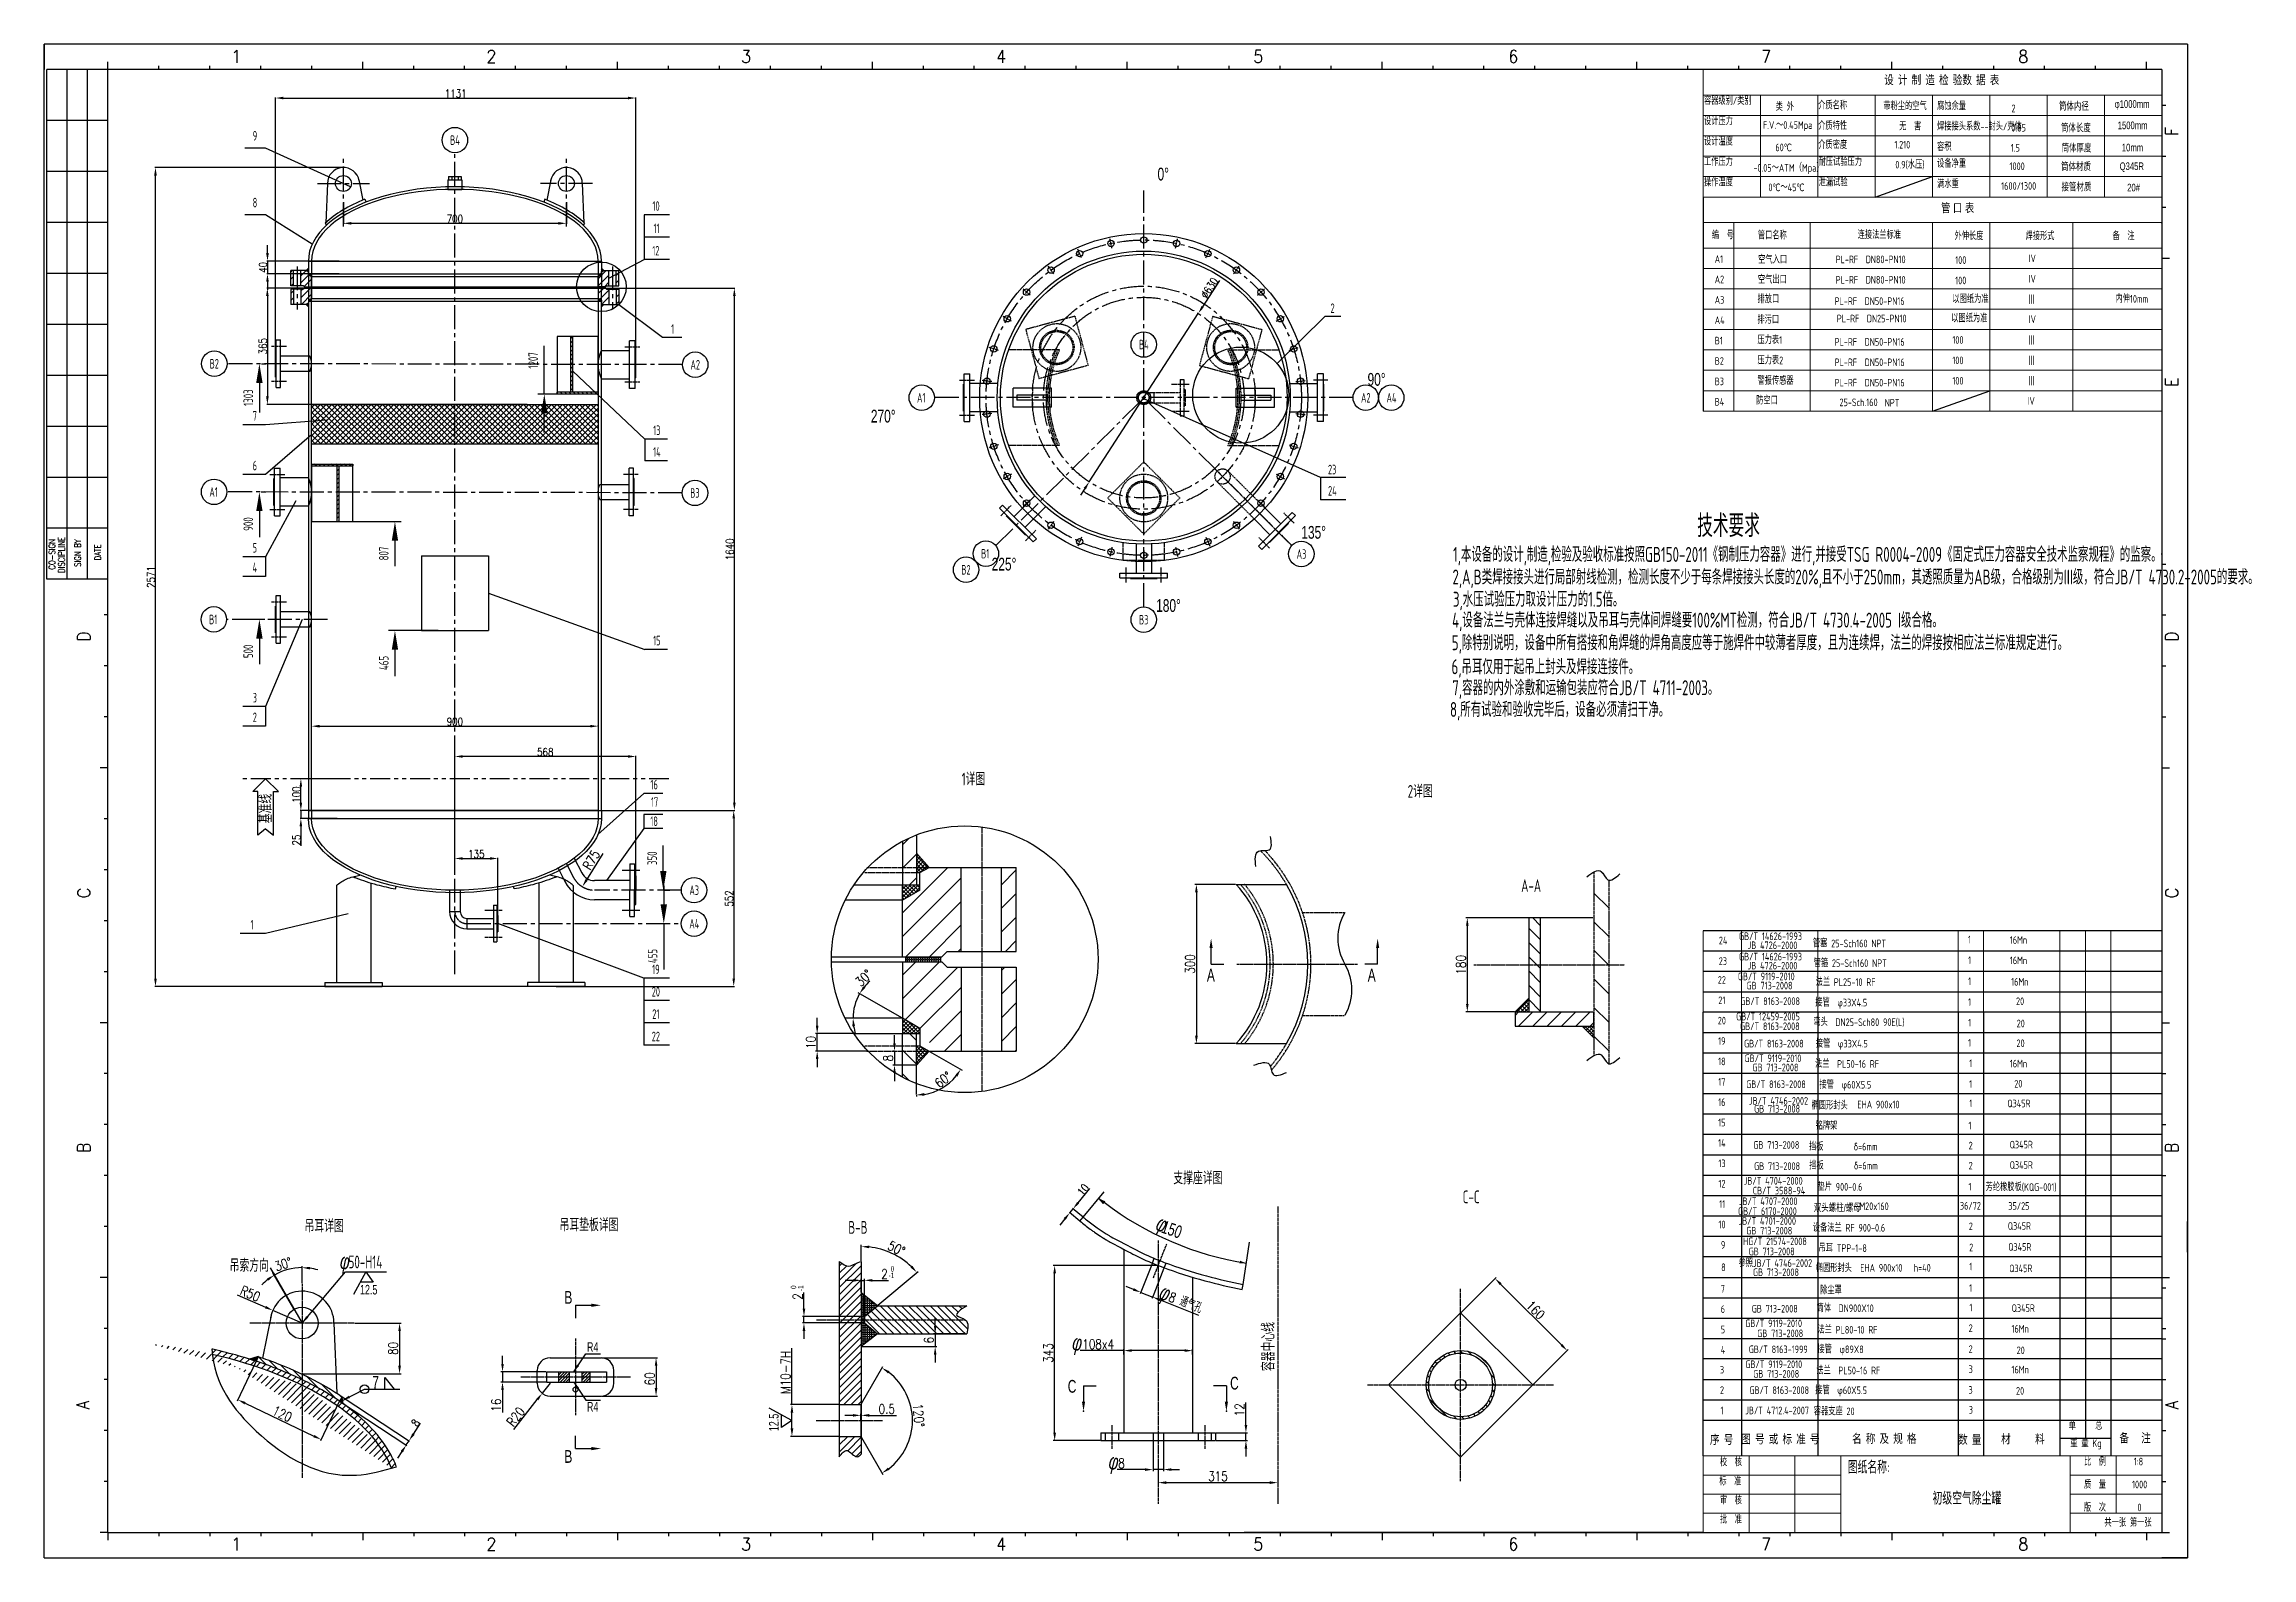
# Model space of a CAD drawing. Header units: inches. Extents: x 32075 to 39005, y -1315 to 3437.
import ezdxf
from ezdxf.enums import TextEntityAlignment as Align

# ---------------------------------------------------------------- set-up
doc = ezdxf.new("R2010")
doc.units = ezdxf.units.IN
doc.header["$LTSCALE"] = 10
doc.header["$MEASUREMENT"] = 0
for name, pattern in [('CENTER', [2, 1.25, -0.25, 0.25, -0.25]), ('CENTER2', [1.125, 0.75, -0.125, 0.125, -0.125]), ('DASHED', [0.75, 0.5, -0.25]), ('PHANTOM2', [1.25, 0.625, -0.125, 0.125, -0.125, 0.125, -0.125])]:
    doc.linetypes.add(name, pattern=pattern)
for name, color, linetype in [('1轮廓实线层', 7, 'Continuous'), ('2细线层', 4, 'Continuous'), ('4虚线层', 6, 'DASHED'), ('7标注层', 4, 'Continuous'), ('CENTER', 1, 'CENTER'), ('DATA', 4, 'Continuous'), ('DIM', 4, 'Continuous'), ('DRAWING', 7, 'Continuous'), ('hide-user1', 4, 'Continuous'), ('OBJ', 7, 'Continuous'), ('PHN', 6, 'PHANTOM2'), ('图框层', 7, 'Continuous')]:
    doc.layers.add(name, color=color, linetype=linetype)
doc.layers.add('文字', color=4, linetype='Continuous', lineweight=13)
doc.styles.add('JEREH', font='isocp.shx', dxfattribs={"width": 0.7, "bigfont": 'hzfs.shx'})
doc.styles.add('JEREH1', font='isocp.shx', dxfattribs={"width": 0.75, "bigfont": 'hzfs.shx'})
doc.styles.add('PC_TEXTSTYLE', font='isocp.shx', dxfattribs={"width": 0.8, "bigfont": 'hzfs.shx'})
doc.styles.add('ROMANC', font='romanc.shx', dxfattribs={"width": 0.75})
doc.styles.get("Standard").update_dxf_attribs({"font": 'isocp.shx', "width": 0.707, "bigfont": 'hztxt.shx'})
doc.styles.add('TH_GBDIM', font='romans.shx', dxfattribs={"width": 0.8, "bigfont": 'gbcbig.shx'})
doc.styles.add('VCADHZ', font='vcadtxt3.shx', dxfattribs={"width": 0.7, "bigfont": 'vcadhz.shx'})
doc.styles.add('vhz3', font='vcadtxt3', dxfattribs={"width": 0.7, "bigfont": 'vcadhz'})
doc.dimstyles.new('TH_GBDIM', dxfattribs={"dimtxt": 25, "dimasz": 25, "dimexe": 2, "dimexo": 0, "dimgap": 1.5, "dimtad": 1, "dimdec": 0, "dimzin": 0, "dimdsep": 46, "dimtxsty": 'TH_GBDIM', "dimcen": 25, "dimclrd": 130, "dimclre": 130, "dimclrt": 3, "dimadec": 0, "dimazin": 0, "dimtfac": 0.714286, "dimtdec": 0, "dimtmove": 0, "dimatfit": 3, "dimfxl": 1, "dimtzin": 0, "dimlwd": -1, "dimlwe": -1, "dimarcsym": 0})
doc.dimstyles.new('单标注', dxfattribs={"dimscale": 20, "dimtxt": 1.5, "dimasz": 3, "dimexe": 1, "dimexo": 0.5, "dimgap": 1, "dimtad": 1, "dimjust": 2, "dimdec": 0, "dimzin": 0, "dimdsep": 46, "dimtxsty": 'JEREH1', "dimcen": 2, "dimse1": 1, "dimsd1": 1, "dimclrd": 4, "dimclre": 4, "dimclrt": 4, "dimadec": 0, "dimazin": 0, "dimtfac": 1, "dimtdec": 0, "dimtmove": 0, "dimatfit": 3, "dimfxl": 1, "dimtolj": 1, "dimtzin": 0, "dimarcsym": 0})
doc.dimstyles.new('单线标注', dxfattribs={"dimscale": 10, "dimtxt": 3, "dimasz": 2.5, "dimexe": 0.5, "dimexo": 0.2, "dimgap": 0.5, "dimtad": 1, "dimjust": 2, "dimdec": 0, "dimdsep": 46, "dimtxsty": 'TH_GBDIM', "dimcen": 1, "dimse1": 1, "dimsd1": 1, "dimclrd": 4, "dimclre": 4, "dimclrt": 3, "dimadec": 0, "dimazin": 0, "dimtfac": 1, "dimtdec": 0, "dimtmove": 0, "dimatfit": 3, "dimfxl": 1, "dimlwd": -1, "dimlwe": -1, "dimarcsym": 0})
pattern_1 = [(45, (-18.621, 17157.797), (-11.22532, 11.22532), [])]
pattern_2 = [(45, (-20.621, 17157.797), (-11.22532, 11.22532), [])]
pattern_3 = [(135, (66844.7713, 17157.7972), (1.122532015, 1.122532015), []), (45, (66844.7713, 17157.7972), (1.122532015, -1.122532015), [])]
pattern_4 = [(135, (66846.7713, 17157.7972), (1.122532015, 1.122532015), []), (45, (66846.7713, 17157.7972), (1.122532015, -1.122532015), [])]
pattern_5 = [(45, (-8954.4465, 17157.7972), (-1.122532015, 1.122532015), []), (135, (-8954.4465, 17157.7972), (-1.122532015, -1.122532015), [])]
pattern_6 = [(45, (-8952.4465, 17157.7972), (-1.122532015, 1.122532015), []), (135, (-8952.4465, 17157.7972), (-1.122532015, -1.122532015), [])]
pattern_7 = [(135, (593.648, 18225.889), (-11.22532, -11.22532), [])]
pattern_8 = [(45, (-4577.84, 16066.28), (-37.043556, 37.043556), [])]
pattern_9 = [(45, (823.36, 18403.36), (-37.04356, 37.04356), [])]
pattern_10 = [(45, (823.358, 18403.3585), (-6.173926, 6.173926), []), (135, (823.358, 18403.3585), (-6.173926, -6.173926), [])]

msp = doc.modelspace()

# ---------------------------------------------------------------- texts
at = {"color": 3, "ltscale": 100, "style": 'JEREH', "width": 0.7}
for s, p in [('9', (32736.5, 3149.8)), ('8', (32736.5, 2940.2)), ('10', (33995.7, 2929.2)), ('11', (33997.3, 2859.1)), ('12', (33995.1, 2789)), ('2', (36119.4, 2608.6)), ('1', (34047.6, 2542.8)), ('7', (32736.1, 2270.7)), ('13', (33998.1, 2225.4)), ('14', (33998.1, 2157.4)), ('6', (32736.1, 2114.5)), ('23', (36118, 2102.2)), ('24', (36118.6, 2035.2)), ('5', (32736.1, 1856.5)), ('4', (32736.1, 1794.6)), ('15', (33998.1, 1565.3)), ('3', (32736.1, 1385.9)), ('2', (32736.1, 1324.1)), ('16', (33989.5, 1113)), ('17', (33991, 1058.5)), ('18', (33989.5, 997.9)), ('1', (32727.4, 673.5)), ('19', (33995, 532.7)), ('20', (33995, 462.6)), ('21', (33995, 392.5)), ('22', (33995, 322.4))]:
    msp.add_text(s, height=30, dxfattribs=at).set_placement(p, align=Align.MIDDLE)
at = {"layer": '2细线层', "style": 'ROMANC', "width": 0.9}
for s, p in [('1', (32662.2, 3378.8)), ('2', (33463.4, 3378.8)), ('3', (34262.7, 3378.8)), ('4', (35063.4, 3378.8)), ('5', (35870.5, 3378.8)), ('6', (36671.4, 3378.8)), ('7', (37465, 3378.8)), ('8', (38272.2, 3378.8)), ('1', (32662.2, -1291.4)), ('2', (33463.4, -1291.4)), ('3', (34262.7, -1291.4)), ('4', (35063.4, -1291.4)), ('5', (35870.5, -1291.4)), ('6', (36671.4, -1291.4)), ('7', (37465, -1291.4)), ('8', (38272.2, -1291.4))]:
    msp.add_text(s, height=40, dxfattribs=at).set_placement(p)
for s, p in [('F', (38773.6, 3149.9)), ('E', (38773.6, 2361.8)), ('D', (32219.2, 1562)), ('D', (38773.6, 1562)), ('C', (32219.2, 756.5)), ('C', (38773.6, 756.5)), ('B', (32219.2, -43.4)), ('B', (38773.6, -43.4)), ('A', (32216.1, -848.4)), ('A', (38773.6, -848.4))]:
    msp.add_text(s, height=40, rotation=90, dxfattribs=at).set_placement(p)
at = {"layer": '2细线层', "style": 'ROMANC', "width": 0.8}
for s, p in [('CO-SIGN', (32109.2, 1835.7)), ('DISCIPLINE', (32139.2, 1834)), ('SIGN BY', (32190.1, 1839.8)), ('DATE', (32253.1, 1842.1))]:
    msp.add_text(s, height=20, rotation=90, dxfattribs=at).set_placement(p, align=Align.CENTER)
at = {"layer": '2细线层', "color": 1, "style": 'PC_TEXTSTYLE', "width": 0.7}
msp.add_text('初级空气除尘罐', height=40, dxfattribs=at).set_placement((38110.6, -1125.3), align=Align.MIDDLE)
at = {"layer": 'DATA', "style": 'VCADHZ', "width": 0.75}
for s, p in [('筒体内径', (38446.6, 3244.5)), ('φ1000mm', (38629.3, 3246.1)), ('筒体长度', (38452.6, 3176.4)), ('1500mm', (38630.9, 3182.5)), ('筒体厚度', (38454.7, 3113.4)), ('10mm', (38630.5, 3112.8)), ('筒体材质', (38453.2, 3054.8)), ('Q345R', (38628.3, 3051.1)), ('接管材质', (38454.5, 2990.9)), ('20#', (38633.9, 2987.2)), ('双头螺柱/螺母', (37703.6, -213.5))]:
    msp.add_text(s, height=24, dxfattribs=at).set_placement(p, align=Align.MIDDLE)
at = {"layer": 'DIM', "width": 0.7}
for s, height, style, p in [('B4', 30, 'JEREH', (33349.3, 3121.1)), ('0%%D', 40, 'vhz3', (35569.9, 3009.6)), ('B4', 30, 'JEREH', (35511.8, 2479.3)), ('B2', 30, 'JEREH', (32594.3, 2419.2)), ('A2', 30, 'JEREH', (34103.7, 2416)), ('90%%D', 40, 'vhz3', (36229.1, 2365.2)), ('270%%D', 40, 'vhz3', (34670, 2249.7)), ('A1', 30, 'JEREH', (34814.9, 2312.5)), ('A2', 30, 'JEREH', (36208.7, 2312.5)), ('A4', 30, 'JEREH', (36288.7, 2312.5)), ('A1', 30, 'JEREH', (32593.4, 2016.7)), ('B3', 30, 'JEREH', (34102.9, 2013.5)), ('135%%D', 40, 'vhz3', (36021.2, 1884.9)), ('B2', 30, 'JEREH', (34954.1, 1772.4)), ('B1', 30, 'JEREH', (35016.2, 1822.8)), ('225%%D', 40, 'vhz3', (35049.2, 1785.1)), ('A3', 30, 'JEREH', (36006.5, 1821.8)), ('180%%D', 40, 'vhz3', (35565.5, 1655.2)), ('B1', 30, 'JEREH', (32592.6, 1616.4)), ('B3', 30, 'JEREH', (35511.8, 1615.6)), ('1详图', 40, 'JEREH1', (34954.9, 1110.2)), ('2详图', 40, 'JEREH1', (36355.1, 1071.7)), ('A3', 30, 'JEREH', (34100.3, 766.4)), ('A-A', 40, 'JEREH1', (36711.5, 775.9)), ('A4', 30, 'JEREH', (34100, 661.2)), ('C-C', 40, 'JEREH1', (36527.7, -201.3)), ('吊耳垫板详图', 40, 'JEREH1', (33692.6, -289)), ('B-B', 40, 'JEREH1', (34599.3, -297.1)), ('7', 40, 'VCADHZ', (33104.8, -783.8))]:
    msp.add_text(s, height=height, dxfattribs=dict(at, style=style)).set_placement(p)
at = {"layer": 'DIM', "style": 'VCADHZ', "width": 0.7}
msp.add_text('基准线', height=40, rotation=90, dxfattribs=at).set_placement((32789.7, 991.6))
at = {"layer": 'DIM', "width": 0.7}
for s, style, p in [('A', 'VCADHZ', (35737.3, 514.8)), ('A', 'VCADHZ', (36242.2, 514.8)), ('支撑座详图', 'JEREH1', (35696.5, -119.6)), ('吊耳详图', 'JEREH1', (32953.7, -270.3)), ('吊索方向', 'JEREH1', (32718.5, -394.3)), ('50-H14', 'JEREH1', (33083.2, -385.6)), ('C', 'VCADHZ', (35301.5, -776)), ('C', 'VCADHZ', (35811.2, -766.1)), ('B', 'VCADHZ', (33720.3, -996.3))]:
    msp.add_text(s, height=40, dxfattribs=dict(at, style=style)).set_placement(p, align=Align.MIDDLE)
at = {"layer": 'DIM', "style": 'VCADHZ', "width": 0.7}
for s, rotation, p in [('150', 341.08679, (35614.9, -283.7)), ('B', 360, (33720.3, -496.8)), ('容器中心线', 90, (35915.3, -651.1))]:
    msp.add_text(s, height=40, rotation=rotation, dxfattribs=at).set_placement(p, align=Align.MIDDLE)
at = {"layer": 'DIM', "color": 4, "style": 'VCADHZ', "width": 0.7}
for s, height, p in [('0', 16.9, (34737.7, -407.4)), ('12.5', 30, (33093.5, -472.6)), ('-1', 16.88, (34734.6, -427.9)), ('R4', 30, (33796.6, -652.7))]:
    msp.add_text(s, height=height, dxfattribs=at).set_placement(p, align=Align.MIDDLE)
for s, height, rotation, p in [('0', 16.9, 90, (34427, -464.9)), ('-1', 16.88, 90, (34449.6, -468)), ('R4', 30, 360, (33796.6, -840.4)), ('12.5', 30, 90, (34365.2, -889.5))]:
    msp.add_text(s, height=height, rotation=rotation, dxfattribs=at).set_placement(p, align=Align.MIDDLE)
at = {"layer": 'hide-user1', "color": 3, "style": 'VCADHZ', "width": 0.7}
for rotation, p in [(330.71959, (35559.2, -280.6)), (348.924, (33000.1, -405.1)), (330.71959, (35569.5, -496.9)), (345.84464, (35298.2, -659.4)), (345.84464, (35412.6, -1032.7))]:
    msp.add_text('φ', height=49.8, rotation=rotation, dxfattribs=at).set_placement(p)
at = {"layer": '文字', "style": 'JEREH', "width": 0.7}
msp.add_text('设 计 制 造 检 验数 据 表', height=32, dxfattribs=at).set_placement((38031.8, 3308.7), align=Align.CENTER)
at = {"layer": '文字', "width": 0.7}
for s, height, style, p in [('容器级别/类别             ', 24, 'JEREH', (37285.3, 3247.7)), ('容器级别/类别             ', 24, 'JEREH', (37285.3, 3247.7)), ('介质名称', 24, 'JEREH', (37643.8, 3232.9)), ('腐蚀余量', 24, 'JEREH', (38017.1, 3230.8)), ('设计压力', 24, 'JEREH', (37285.3, 3183.7)), ('类 外', 24, 'JEREH', (37510.4, 3228.6)), ('介质特性', 24, 'JEREH', (37643.8, 3168.9)), ('无  害', 24, 'JEREH', (37898.2, 3167.2)), ('焊接接头系数', 24, 'JEREH', (38017.1, 3166.8)), ('焊接接头系数--封头/壳体', 24, 'JEREH', (38017.1, 3166.8)), ('2', 24, 'JEREH', (38250.7, 3223.7)), ('设计温度', 24, 'JEREH', (37285.3, 3119.7)), ('介质密度', 24, 'JEREH', (37644, 3109)), ('1.210', 24, 'JEREH', (37883.1, 3109.8)), ('容积', 24, 'JEREH', (38017.1, 3102.8)), ('1.5', 24, 'JEREH', (38248.5, 3100)), ('0.85', 24, 'JEREH1', (38249.9, 3163.1)), ('工作压力', 24, 'JEREH', (37285.3, 3055.7)), ('耐压试验压力', 24, 'JEREH', (37645.3, 3055.7)), ('0.9(水压)', 24, 'JEREH', (37886.1, 3047.1)), ('设备净重', 24, 'JEREH', (38017.2, 3050.2)), ('1000', 24, 'JEREH', (38244.5, 3042.2)), ('操作温度', 24, 'JEREH', (37285.3, 2991.7)), ('泄漏试验', 24, 'JEREH', (37645.3, 2991.7)), ('满水重', 24, 'JEREH', (38017.2, 2986.2)), ('1600/1300', 24, 'JEREH', (38218.3, 2980.2)), ('          技术要求', 70.312, 'JEREH', (36982.6, 1890.2)), ('1,本设备的设计,制造,检验及验收标准按照GB150-2011《钢制压力容器》进行,并接受TSG R0004-2009《固定式压力容器安全技术监察规程》的监察。 ', 46.875, 'JEREH', (36497.5, 1812.1)), ('2,A,B类焊接接头进行局部射线检测，检测长度不少于每条焊接接头长度的20%%%,且不小于250mm，其透照质量为AB级，合格级别为III级，符合JB/T 4730.2-2005的要求。', 46.875, 'JEREH', (36495.7, 1741.2)), ('3,水压试验压力取设计压力的1.5倍。', 46.875, 'JEREH', (36497.2, 1671.4)), ('4,设备法兰与壳体连接焊缝以及吊耳与壳体间焊缝要100%%%MT检测，符合JB/T 4730.4-2005 I级合格。', 46.875, 'JEREH', (36494.6, 1605.9)), ('5,除特别说明，设备中所有搭接和角焊缝的焊角高度应等于施焊件中较薄者厚度，且为连续焊，法兰的焊接按相应法兰标准规定进行。', 46.875, 'JEREH', (36493.6, 1534.9)), ('6,吊耳仅用于起吊上封头及焊接连接件。', 46.875, 'JEREH', (36492.8, 1459.4)), ('7,容器的内外涂敷和运输包装应符合JB/T 4711-2003。', 46.875, 'JEREH', (36495.1, 1393.6)), ('8,所有试验和验收完毕后，设备必须清扫干净。', 46.875, 'JEREH', (36487.8, 1325.4)), ('7', 24, 'JEREH', (37337.9, -481.6)), ('6', 24, 'JEREH', (37337.9, -545.6)), ('5', 24, 'JEREH', (37337.9, -609.6)), ('4', 24, 'JEREH', (37337.9, -673.6)), ('校  核', 24, 'PC_TEXTSTYLE', (37335.4, -1026.5)), ('比  例', 24, 'PC_TEXTSTYLE', (38478.2, -1025)), ('比  例', 24, 'PC_TEXTSTYLE', (38478.2, -1025)), ('1:8', 24, 'PC_TEXTSTYLE', (38634.4, -1024.2)), ('标  准', 24, 'PC_TEXTSTYLE', (37333.4, -1086.5)), ('质  量', 24, 'PC_TEXTSTYLE', (38478.2, -1097)), ('质  量', 24, 'PC_TEXTSTYLE', (38478.2, -1097)), ('1000', 24, 'PC_TEXTSTYLE', (38629.1, -1096.2)), ('审  核', 24, 'PC_TEXTSTYLE', (37335.4, -1146.5)), ('版  次', 24, 'PC_TEXTSTYLE', (38478.2, -1169)), ('版  次', 24, 'PC_TEXTSTYLE', (38478.2, -1169)), ('0', 24, 'PC_TEXTSTYLE', (38646.1, -1168.2)), ('批  准', 24, 'PC_TEXTSTYLE', (37335.4, -1206.5)), ('共一张 第一张', 24, 'PC_TEXTSTYLE', (38542.4, -1216.3))]:
    msp.add_text(s, height=height, dxfattribs=dict(at, style=style)).set_placement(p)
for s, height, style, p in [('带粉尘的空气', 24, 'JEREH', (37916.4, 3246)), ('F.V.～0.45Mpa', 24, 'JEREH', (37548, 3179.9)), ('60℃', 24, 'JEREH', (37535, 3113.3)), ('-0.05～ATM（Mpa）', 24, 'JEREH', (37550.5, 3049)), ('0℃～45℃', 24, 'JEREH', (37544, 2987.9)), ('24', 24, 'JEREH', (37345.4, 623.7)), ('GB/T 14626-1993', 24, 'JEREH', (37494.2, 637)), ('管塞 25-Sch160 NPT', 24, 'JEREH', (37742.1, 617.5)), ('1', 24, 'JEREH', (38118.8, 626.5)), ('16Mn', 24, 'JEREH', (38272.7, 625.1)), ('23', 24, 'JEREH', (37344.7, 558.8)), ('GB/T 14626-1993', 24, 'JEREH', (37494.2, 573)), ('JB 4726-2000', 24, 'JEREH', (37500.4, 608.6)), ('JB 4726-2000', 24, 'JEREH', (37500.4, 544.6)), ('管箍 25-Sch160 NPT', 24, 'JEREH', (37744.4, 555.5)), ('1', 24, 'JEREH', (38119, 561.5)), ('16Mn', 24, 'JEREH', (38272.7, 561.1)), ('22', 24, 'JEREH', (37341.4, 499.7)), ('GB 713-2008', 24, 'JEREH', (37491.1, 482)), ('法兰 PL25-10 RF', 24, 'JEREH', (37729.7, 495.9)), ('1', 24, 'JEREH', (38119.3, 495.6)), ('16Mn', 24, 'JEREH', (38276.9, 493.9)), ('21', 24, 'JEREH', (37341.4, 435.7)), ('GB/T 8163-2008', 24, 'JEREH', (37493, 433.1)), ('接管  φ33X4.5', 24, 'JEREH', (37716.1, 428.3)), ('1', 24, 'JEREH', (38118.9, 430.3)), ('20', 24, 'JEREH', (38277.6, 432.8)), ('20', 24, 'JEREH', (37341.4, 372)), ('GB/T 8163-2008', 24, 'JEREH', (37492.2, 354.3)), ('弯头  DN25-Sch80 90E(L)', 24, 'JEREH', (37771.6, 369.3)), ('1', 24, 'JEREH', (38119.3, 365.3)), ('20', 24, 'JEREH', (38279.6, 363)), ('19', 24, 'JEREH', (37341.4, 308)), ('GB/T 8163-2008', 24, 'JEREH', (37504.7, 299.9)), ('接管  φ33X4.5', 24, 'JEREH', (37717.9, 299.4)), ('1', 24, 'JEREH', (38118.9, 302.3)), ('20', 24, 'JEREH', (38279.1, 301)), ('18', 24, 'JEREH', (37341.4, 244)), ('法兰  PL50-16 RF', 24, 'JEREH', (37734.4, 239.1)), ('1', 24, 'JEREH', (38122.7, 238.2)), ('16Mn', 24, 'JEREH', (38272.6, 237.1)), ('17', 24, 'JEREH', (37341.4, 180)), ('GB/T 8163-2008', 24, 'JEREH', (37511.4, 172.3)), ('接管  φ60X5.5', 24, 'JEREH', (37729.1, 170.5)), ('1', 24, 'JEREH', (38122.4, 172.9)), ('20', 24, 'JEREH', (38272.2, 173.9)), ('16', 24, 'JEREH', (37341.4, 116)), ('JB/T 4746-2002', 24, 'JEREH', (37519.3, 120.1)), ('椭圆形封头', 24, 'JEREH', (37679.8, 108.3)), ('EHA 900x10', 24, 'JEREH', (37833, 108.6)), ('1', 24, 'JEREH', (38122.9, 112.3)), ('Q345R', 24, 'JEREH', (38274, 112)), ('14', 24, 'JEREH', (37341.4, -12)), ('15', 24, 'JEREH', (37341.4, 52)), ('铭牌架', 24, 'JEREH', (37669.7, 45.1)), ('1', 24, 'JEREH', (38120.2, 42.5)), ('13', 24, 'JEREH', (37341.9, -76)), ('挡板        δ=6mm', 24, 'JEREH', (37722.7, -20.5)), ('挡板        δ=6mm', 24, 'JEREH', (37723.3, -80.1)), ('2', 24, 'JEREH', (38122.4, -20.2)), ('Q345R', 24, 'JEREH', (38281.3, -17.2)), ('Q345R', 24, 'JEREH', (38281.3, -81.2)), ('12', 24, 'JEREH', (37341.9, -140)), ('垫片 900-0.6', 24, 'JEREH', (37712.1, -146.8)), ('1', 24, 'JEREH', (38120.2, -149.5)), ('2', 24, 'JEREH', (38122.4, -83.3)), ('芳纶橡胶板(KQG-001)', 24, 'JEREH', (38280.8, -148.5)), ('11', 24, 'JEREH', (37342.3, -204)), ('CB/T 3588-94', 24, 'JEREH', (37520.9, -161.6)), ('M20x160', 24, 'JEREH', (37819.1, -210.7)), ('36/72', 24, 'JEREH', (38121.7, -209.3)), ('35/25', 24, 'JEREH', (38273.9, -209.8)), ('10', 24, 'JEREH', (37341.9, -268)), ('设备法兰 RF 900-0.6', 24, 'JEREH', (37740.4, -275.3)), ('2', 24, 'JEREH', (38122.9, -273.8)), ('Q345R', 24, 'JEREH', (38275.4, -272.7)), ('9', 24, 'JEREH', (37345.3, -332)), ('HG/T 21574-2008', 24, 'JEREH', (37508.2, -320.8)), ('吊耳 TPP-1-8', 24, 'JEREH', (37720.7, -340)), ('2', 24, 'JEREH', (38124.2, -340.1)), ('Q345R', 24, 'JEREH', (38276.8, -338.4)), ('8', 24, 'JEREH', (37346.3, -402.3)), ('参照JB/T 4746-2002', 24, 'JEREH', (37509.4, -386.1)), ('椭圆形封头', 24, 'JEREH', (37692.8, -402.2)), ('EHA 900x10   h=40', 24, 'JEREH', (37886.4, -404)), ('1', 24, 'JEREH', (38122.9, -400)), ('Q345R', 24, 'JEREH', (38279.7, -405.7)), ('除尘罩', 24, 'JEREH', (37683.9, -471.4)), ('1', 24, 'JEREH', (38122.4, -467.4)), ('筒体  DN900X10', 24, 'JEREH', (37728.4, -527.8)), ('1', 24, 'JEREH', (38123.1, -529)), ('Q345R', 24, 'JEREH', (38287.5, -530.5)), ('GB 713-2008', 24, 'JEREH', (37524.6, -609.7)), ('法兰 PL80-10 RF', 24, 'JEREH', (37735.6, -595.4)), ('2', 24, 'JEREH', (38122.5, -593.5)), ('16Mn', 24, 'JEREH', (38277.9, -595.5)), ('GB/T 8163-1999', 24, 'JEREH', (37518.6, -659.9)), ('接管  φ89X8', 24, 'JEREH', (37713.9, -660.1)), ('2', 24, 'JEREH', (38122.4, -659.1)), ('20', 24, 'JEREH', (38279.5, -663)), ('3', 24, 'JEREH', (37341.9, -723.8)), ('法兰  PL50-16 RF', 24, 'JEREH', (37738.3, -723.2)), ('3', 24, 'JEREH', (38122.7, -722.1)), ('16Mn', 24, 'JEREH', (38277.9, -723.5)), ('2', 24, 'JEREH', (37341.9, -787.8)), ('GB/T 8163-2008', 24, 'JEREH', (37521.7, -788.2)), ('接管  φ60X5.5', 24, 'JEREH', (37715.8, -788.8)), ('3', 24, 'JEREH', (38122.4, -787.4)), ('20', 24, 'JEREH', (38277.6, -790.4)), ('1', 24, 'JEREH', (37341.9, -851.8)), ('容器支座 20', 24, 'JEREH', (37694, -851.4)), ('3', 24, 'JEREH', (38123.1, -849.9)), ('单', 24, 'JEREH', (38441.5, -897.5)), ('总', 24, 'JEREH', (38524.7, -896.7)), ('序 号', 32, 'JEREH', (37340.7, -942.2)), ('图 号 或 标 准 号', 32, 'JEREH', (37525.2, -940.7)), ('名 称 及 规 格', 32, 'JEREH', (37851.3, -939.2)), ('数 量', 32, 'JEREH', (38119.6, -942.3)), ('材      料', 32, 'JEREH', (38286.3, -940.7)), ('重 量 Kg', 24, 'JEREH', (38484.5, -955.2)), ('备   注', 32, 'JEREH', (38638.6, -937.3)), ('图纸名称:', 40, 'PC_TEXTSTYLE', (37802.4, -1027.7))]:
    msp.add_text(s, height=height, dxfattribs=dict(at, style=style)).set_placement(p, align=Align.MIDDLE)
at = {"layer": '文字', "style": 'JEREH', "width": 0.7}
for s, p in [('GB/T 9119-2010', (37570, 498.8)), ('GB/T 12459-2005', (37586.2, 373)), ('GB/T 9119-2010', (37591.1, 241.8)), ('GB 713-2008', (37581.9, 213)), ('GB 713-2008', (37587, 83.3)), ('GB 713-2008', (37584.6, -30.4)), ('JB/T 4704-2000', (37595.1, -143)), ('GB 713-2008', (37587, -96.8)), ('JB/T 4707-2000', (37578.9, -207)), ('GB/T 6170-2000', (37576.7, -238.2)), ('JB/T 4701-2000', (37574.2, -269)), ('GB 713-2008', (37562.4, -299.4)), ('GB 713-2008', (37570, -364.6)), ('GB 713-2008', (37583.4, -430)), ('GB 713-2008', (37579.7, -544.4)), ('GB/T 9119-2010', (37593.2, -590.3)), ('GB/T 9119-2010', (37593.6, -718.8)), ('GB 713-2008', (37584.2, -748.9)), ('JB/T 4712.4-2007', (37615, -863.8))]:
    msp.add_text(s, height=24, dxfattribs=at).set_placement(p, align=Align.RIGHT)

# ---------------------------------------------------------------- blocks, each defined once
blk = doc.blocks.new('A$C524B734F')
at = {"layer": 'CENTER', "linetype": 'CENTER2'}
for p, q in [((-130.5, 55), (-84, 55)), ((-130.5, -55), (-84, -55))]:
    blk.add_line(p, q, dxfattribs=at)
at = {"layer": 'DRAWING'}
for p, q in [((-116, 75), (-102, 75)), ((-116, -75), (-116, 75)), ((-116, 75), (-98, 75)), ((-98, -75), (-98, 75)), ((-118, -42), (-118, 42)), ((-118, 42), (-116, 42)), ((-10, 44.5), (-98, 44.5)), ((-118, -42), (-116, -42)), ((-10, -44.5), (-98, -44.5)), ((-116, -75), (-98, -75))]:
    blk.add_line(p, q, dxfattribs=at)
blk.add_arc((-103.7, 0), 103.7, 334.5914, 25.4086, dxfattribs=at)
blk = doc.blocks.new('A$C4A5F7705')
at = {"layer": 'DRAWING'}
h = blk.add_hatch(dxfattribs=at)
h.set_pattern_fill('ANSI31', color=2, scale=3, style=0)
h.set_pattern_definition([(45, (-33932.115, 15321.705), (-6.735192, 6.735192), [])])
h.paths.add_polyline_path([(-129.4, 180.5), (-129.4, 174.5), (0.6, 174.5), (0.6, 180.5)])
h = blk.add_hatch(dxfattribs=at)
h.set_pattern_fill('ANSI31', color=2, scale=3, angle=90, style=0)
h.set_pattern_definition([(135, (-33893.256, 15321.705), (-6.735192, -6.735192), [])])
h.paths.add_polyline_path([(-79.6, 174.5), (-85.6, 174.5), (-85.6, -5.5), (-79.6, -5.5)])
h.paths.add_polyline_path([(-85.6, 0), (-79.6, 0), (-79.6, -5.5), (-85.6, -5.5)])
for p, q in [((0, 180.5), (-129.4, 180.5)), ((-129.4, 180.5), (-129.4, 174.5)), ((0, 174.5), (-129.4, 174.5)), ((-85.6, 174.5), (-85.6, 0)), ((-79.6, 174.5), (-79.6, 0)), ((-129.4, 0), (-129.4, 6)), ((0, 0), (-129.4, 0))]:
    blk.add_line(p, q)
at = {"color": 4}
blk.add_line((0, 180.5), (0, 0), dxfattribs=at)
at = {"layer": 'DRAWING'}
blk.add_line((-129.4, 0), (-129.4, 180.5), dxfattribs=at)
blk = doc.blocks.new('A$C215D1575')
at = {"layer": 'CENTER', "linetype": 'CENTER2'}
for p, q in [((-125.5, 55), (-79, 55)), ((-125.5, -55), (-79, -55))]:
    blk.add_line(p, q, dxfattribs=at)
at = {"layer": 'DRAWING'}
for p, q in [((-111, -75), (-111, 75)), ((-111, 75), (-97, 75)), ((-97, -75), (-97, 75)), ((-113, -42), (-113, 42)), ((-113, 42), (-111, 42)), ((-5, 24), (-97, 24)), ((-113, -42), (-111, -42)), ((-5, -24), (-97, -24)), ((-111, -75), (-97, -75))]:
    blk.add_line(p, q, dxfattribs=at)
blk.add_arc((-59.7, 0), 59.7, 336.31565, 23.68435, dxfattribs=at)
blk = doc.blocks.new('A$C6CAE220F')
at = {"layer": 'OBJ'}
for p, q in [((-352, 214.9), (-352, -20.1)), ((-352, 214.9), (-142, 214.9)), ((-142, 214.9), (-142, -20.1)), ((-352, -20.1), (-142, -20.1))]:
    blk.add_line(p, q, dxfattribs=at)
blk = doc.blocks.new('*U7')
at = {"color": 4}
blk.add_circle((0, 0.6), 10, dxfattribs=at)
at = {"layer": 'CENTER', "linetype": 'CENTER2'}
blk.add_line((0, 15.6), (0, -15.6), dxfattribs=at)
blk = doc.blocks.new('*U6')
at = {"color": 0, "linetype": 'ByBlock', "lineweight": -2, "transparency": 16777216}
for p, rotation in [((36559.6, 6511.9), 191.9999999999999), ((36662.6, 6522.8), 180), ((36765.7, 6511.9), 168.0000000000001), ((36371.3, 6428.1), 216), ((36461.1, 6479.9), 204), ((36864.2, 6479.9), 156), ((36954, 6428.1), 144), ((36294.3, 6358.8), 228), ((37031, 6358.8), 132), ((36233.4, 6275), 240), ((37091.9, 6275), 120), ((36191.3, 6180.3), 252.0000000000001), ((37134, 6180.3), 108), ((36169.7, 6079), 264), ((37155.5, 6079), 96.00000000000004), ((36169.7, 5975.4), 276.0000000000001), ((37155.5, 5975.4), 84), ((36191.3, 5874), 288.0000000000001), ((37134, 5874), 71.99999999999999), ((36233.4, 5779.3), 299.9999999999999), ((37091.9, 5779.3), 60.00000000000002), ((36294.3, 5695.5), 312), ((37031, 5695.5), 48), ((36371.3, 5626.2), 324.0000000000001), ((36954, 5626.2), 36), ((36461.1, 5574.4), 336.0000000000001), ((36559.6, 5542.4), 348.0000000000001), ((36765.7, 5542.4), 11.99999999999999), ((36864.2, 5574.4), 23.99999999999997)]:
    blk.add_blockref('*U7', p, dxfattribs=dict(at, rotation=rotation))
blk.add_blockref('*U7', (36662.6, 5531.5), dxfattribs=at)
blk = doc.blocks.new('A$C522A09DF')
at = {"color": 4}
for p, q in [((0, 0), (0, -672)), ((720, -672), (900, -608))]:
    blk.add_line(p, q, dxfattribs=at)
blk.add_line((1437.3, -80), (1440, -80))
at = {"layer": '文字'}
for p, q in [((1434.7, 0), (0, 0)), ((1440, 0), (0, 0)), ((1440, 0), (0, 0)), ((1440, 0), (0, 0)), ((1437.3, 0), (0, 0)), ((1440, -80), (0, -80)), ((1440, -80), (0, -80)), ((96, -672), (96, -80)), ((336, -672), (336, -80)), ((720, -672), (720, -80)), ((900, -672), (900, -80)), ((1160, -672), (1160, -80)), ((1440, -160), (0, -160)), ((1440, -224), (0, -224)), ((1440, -288), (0, -288)), ((1440, -352), (0, -352)), ((1440, -416), (0, -416)), ((1440, -480), (0, -480)), ((1440, -480), (0, -480)), ((1440, -544), (0, -544)), ((1440, -544), (0, -544)), ((1440, -608), (0, -608)), ((1440, -672), (0, -672))]:
    blk.add_line(p, q, dxfattribs=at)
at = {"layer": '文字', "width": 0.7}
for s, height, style, p in [('管 口 表', 32, 'VCADHZ', (746.8, -50.6)), ('空气入口', 24, 'JEREH', (172.7, -208.7)), ('100', 24, 'JEREH', (791.3, -209.9)), ('IV', 24, 'JEREH', (1021.7, -204.4)), ('空气出口', 24, 'JEREH', (172, -271.5)), ('100', 24, 'JEREH', (791.3, -273.9)), ('IV', 24, 'JEREH', (1021.7, -268.4)), ('排放口', 24, 'JEREH', (170.6, -332.9)), ('以图纸为准', 24, 'JEREH', (782.4, -332.7)), ('III', 30, 'JEREH', (1022, -335.6)), ('内伸10mm', 24, 'JEREH', (1294.3, -331.5)), ('排污口', 24, 'JEREH', (170.4, -397.3)), ('以图纸为准', 24, 'JEREH', (778.9, -392.9)), ('IV', 24, 'JEREH', (1021.9, -395.5)), ('压力表1', 24, 'JEREH', (170.6, -460.9)), ('100', 24, 'JEREH', (782.4, -460.7)), ('III', 30, 'JEREH', (1022, -463.6)), ('压力表2', 24, 'JEREH', (170.6, -524.9)), ('100', 24, 'JEREH', (782.4, -524.7)), ('III', 30, 'JEREH', (1022, -527.6)), ('警报传感器', 24, 'JEREH', (170.6, -588.9)), ('100', 24, 'JEREH', (782.4, -588.7)), ('III', 30, 'JEREH', (1022, -591.6)), ('防空口', 24, 'JEREH', (166.3, -650.9)), ('NPT', 24, 'JEREH', (570, -657.9)), ('IV', 24, 'JEREH', (1018.3, -651.7))]:
    blk.add_text(s, height=height, dxfattribs=dict(at, style=style)).set_placement(p)
at = {"layer": '文字', "style": 'JEREH', "width": 0.7}
for s, p in [('编  号', (27.1, -120)), ('管口名称', (171.8, -120.8)), ('连接法兰标准', (485, -119.1)), ('外伸长度 ', (789, -122.8)), ('焊接形式', (1012, -122.8)), ('备  注', (1285.3, -122.8))]:
    blk.add_text(s, height=24, dxfattribs=at).set_placement(p, align=Align.MIDDLE_LEFT)
at = {"layer": '文字', "width": 0.7}
for s, p in [('A1', (36.3, -206.7)), ('A2', (36.3, -270.7)), ('A3', (36.3, -334.7)), ('A4', (36.3, -398.7)), ('B1', (36.3, -462.7)), ('B2', (36.3, -526.7)), ('B3', (36.3, -590.7)), ('B4', (36.3, -654.7))]:
    blk.add_text(s, height=24, dxfattribs=at).set_placement(p)
at = {"layer": '文字', "style": 'JEREH', "width": 0.7}
for s, p in [('PL-RF  DN80-PN10', (525.8, -195.7)), ('PL-RF  DN80-PN10', (525.8, -259.7)), ('PL-RF  DN50-PN16', (522.6, -326.7)), ('PL-RF  DN25-PN10', (529.1, -381.4)), ('PL-RF  DN50-PN16', (522.6, -454.7)), ('PL-RF  DN50-PN16', (522.6, -518.7)), ('PL-RF  DN50-PN16', (522.6, -582.7)), ('25-Sch.160', (487.8, -644.5))]:
    blk.add_text(s, height=24, dxfattribs=at).set_placement(p, align=Align.MIDDLE)
blk = doc.blocks.new('*D9')
at = {"color": 130, "transparency": 16777216}
for p, q in [((32914.1, 1296.4), (32914.1, 1298.4)), ((32939.1, 1296.4), (33789.1, 1296.4)), ((33814.1, 1296.4), (33814.1, 1298.4))]:
    blk.add_line(p, q, dxfattribs=at)
for points in [[(32939.1, 1300.5), (32939.1, 1292.2), (32914.1, 1296.4)], [(33789.1, 1300.5), (33789.1, 1292.2), (33814.1, 1296.4)]]:
    blk.add_solid(points, dxfattribs=at)
at = {"layer": 'Defpoints', "color": 0, "transparency": 16777216}
for p in [(32914.1, 1296.4), (33814.1, 1296.4), (33814.1, 1296.4)]:
    blk.add_point(p, dxfattribs=at)
at = {"color": 3, "transparency": 16777216, "insert": (33364.1, 1310.4), "char_height": 25, "attachment_point": 5, "style": 'TH_GBDIM'}
blk.add_mtext('900', dxfattribs=at)
blk = doc.blocks.new('*D10')
at = {"color": 130, "transparency": 16777216}
for p, q in [((32994.7, 1131.6), (32878.6, 1131.6)), ((32880.6, 1056.6), (32880.6, 1106.6)), ((32994.7, 1031.6), (32878.6, 1031.6))]:
    blk.add_line(p, q, dxfattribs=at)
for points in [[(32876.4, 1106.6), (32884.7, 1106.6), (32880.6, 1131.6)], [(32876.4, 1056.6), (32884.7, 1056.6), (32880.6, 1031.6)]]:
    blk.add_solid(points, dxfattribs=at)
at = {"layer": 'Defpoints', "color": 0, "transparency": 16777216}
for p in [(32880.6, 1131.6), (32994.7, 1131.6), (32994.7, 1031.6)]:
    blk.add_point(p, dxfattribs=at)
at = {"color": 3, "transparency": 16777216, "insert": (32866.6, 1081.6), "char_height": 25, "attachment_point": 5, "rotation": 90, "style": 'TH_GBDIM'}
blk.add_mtext('100', dxfattribs=at)
blk = doc.blocks.new('*D11')
at = {"color": 130, "transparency": 16777216}
for p, q in [((32880.6, 1056.6), (32880.6, 1081.6)), ((32994.7, 1031.6), (32878.6, 1031.6)), ((32994.7, 1006.6), (32878.6, 1006.6)), ((32880.6, 1031.6), (32880.6, 1006.6)), ((32880.6, 981.6), (32880.6, 921.2))]:
    blk.add_line(p, q, dxfattribs=at)
for points in [[(32876.4, 1056.6), (32884.7, 1056.6), (32880.6, 1031.6)], [(32876.4, 981.6), (32884.7, 981.6), (32880.6, 1006.6)]]:
    blk.add_solid(points, dxfattribs=at)
at = {"layer": 'Defpoints', "color": 0, "transparency": 16777216}
for p in [(32880.6, 1006.6), (32994.7, 1031.6), (32994.7, 1006.6)]:
    blk.add_point(p, dxfattribs=at)
at = {"color": 3, "transparency": 16777216, "insert": (32866.6, 938.9), "char_height": 25, "attachment_point": 5, "rotation": 90, "style": 'TH_GBDIM'}
blk.add_mtext('25', dxfattribs=at)
blk = doc.blocks.new('*D12')
at = {"color": 130, "transparency": 16777216}
for p, q in [((33014.1, 2941.7), (33014.1, 2873)), ((33714.1, 2941.7), (33714.1, 2873)), ((33039.1, 2875), (33689.1, 2875))]:
    blk.add_line(p, q, dxfattribs=at)
for points in [[(33039.1, 2879.2), (33039.1, 2870.8), (33014.1, 2875)], [(33689.1, 2879.2), (33689.1, 2870.8), (33714.1, 2875)]]:
    blk.add_solid(points, dxfattribs=at)
at = {"layer": 'Defpoints', "color": 0, "transparency": 16777216}
for p in [(33014.1, 2941.7), (33714.1, 2941.7), (33714.1, 2875)]:
    blk.add_point(p, dxfattribs=at)
at = {"color": 3, "transparency": 16777216, "insert": (33364.1, 2889), "char_height": 25, "attachment_point": 5, "style": 'TH_GBDIM'}
blk.add_mtext('700', dxfattribs=at)
blk = doc.blocks.new('*D13')
at = {"color": 4, "lineweight": -2, "transparency": 16777216}
for p, q in [((32767, 1631.6), (32730.4, 1631.6)), ((32750.4, 1571.6), (32750.4, 1491.1))]:
    blk.add_line(p, q, dxfattribs=at)
at = {"color": 4, "transparency": 16777216}
blk.add_solid([(32740.4, 1571.6), (32760.4, 1571.6), (32750.4, 1631.6)], dxfattribs=at)
at = {"layer": 'Defpoints', "color": 0, "transparency": 16777216}
for p in [(32750.4, 1631.6), (32777, 1631.6), (32852.3, 1131.6)]:
    blk.add_point(p, dxfattribs=at)
at = {"color": 4, "transparency": 16777216, "insert": (32715.4, 1531.3), "char_height": 30, "attachment_point": 5, "rotation": 90, "style": 'JEREH1'}
blk.add_mtext('\\A1;500', dxfattribs=at)
blk = doc.blocks.new('*D14')
at = {"color": 4, "lineweight": -2, "transparency": 16777216}
for p, q in [((32755.9, 2031.7), (32770.4, 2031.7)), ((32750.4, 1971.7), (32750.4, 1890.2))]:
    blk.add_line(p, q, dxfattribs=at)
at = {"color": 4, "transparency": 16777216}
blk.add_solid([(32740.4, 1971.7), (32760.4, 1971.7), (32750.4, 2031.7)], dxfattribs=at)
at = {"layer": 'Defpoints', "color": 0, "transparency": 16777216}
for p in [(32745.9, 2031.7), (32750.4, 2031.7), (32816.9, 1131.6)]:
    blk.add_point(p, dxfattribs=at)
at = {"color": 4, "transparency": 16777216, "insert": (32715.4, 1931), "char_height": 30, "attachment_point": 5, "rotation": 90, "style": 'JEREH1'}
blk.add_mtext('\\A1;900', dxfattribs=at)
blk = doc.blocks.new('*D15')
at = {"color": 4, "lineweight": -2, "transparency": 16777216}
for p, q in [((32757, 2434.2), (32770.4, 2434.2)), ((32750.4, 2374.2), (32750.4, 2281.5))]:
    blk.add_line(p, q, dxfattribs=at)
at = {"color": 4, "transparency": 16777216}
blk.add_solid([(32740.4, 2374.2), (32760.4, 2374.2), (32750.4, 2434.2)], dxfattribs=at)
at = {"layer": 'Defpoints', "color": 0, "transparency": 16777216}
for p in [(32747, 2434.2), (32750.4, 2434.2), (32832.8, 1131.6)]:
    blk.add_point(p, dxfattribs=at)
at = {"color": 4, "transparency": 16777216, "insert": (32715.4, 2327.8), "char_height": 30, "attachment_point": 5, "rotation": 90, "style": 'JEREH1'}
blk.add_mtext('\\A1;1303', dxfattribs=at)
blk = doc.blocks.new('*D16')
at = {"color": 4, "lineweight": -2, "transparency": 16777216}
for p, q in [((33311.1, 1596.6), (33155.9, 1596.6)), ((33175.9, 1536.6), (33175.9, 1452.9))]:
    blk.add_line(p, q, dxfattribs=at)
at = {"color": 4, "transparency": 16777216}
blk.add_solid([(33165.9, 1536.6), (33185.9, 1536.6), (33175.9, 1596.6)], dxfattribs=at)
at = {"layer": 'Defpoints', "color": 0, "transparency": 16777216}
for p in [(33175.9, 1596.6), (33321.1, 1596.6), (33178.2, 1131.6)]:
    blk.add_point(p, dxfattribs=at)
at = {"color": 4, "transparency": 16777216, "insert": (33140.9, 1494.8), "char_height": 30, "attachment_point": 5, "rotation": 90, "style": 'JEREH1'}
blk.add_mtext('\\A1;465', dxfattribs=at)
blk = doc.blocks.new('*D17')
at = {"color": 4, "lineweight": -2, "transparency": 16777216}
for p, q in [((33003.6, 1938.8), (33195.9, 1938.8)), ((33175.9, 1878.8), (33175.9, 1798.3))]:
    blk.add_line(p, q, dxfattribs=at)
at = {"color": 4, "transparency": 16777216}
blk.add_solid([(33165.9, 1878.8), (33185.9, 1878.8), (33175.9, 1938.8)], dxfattribs=at)
at = {"layer": 'Defpoints', "color": 0, "transparency": 16777216}
for p in [(32993.6, 1938.8), (33175.9, 1938.8), (32967.2, 1131.6)]:
    blk.add_point(p, dxfattribs=at)
at = {"color": 4, "transparency": 16777216, "insert": (33140.9, 1838.5), "char_height": 30, "attachment_point": 5, "rotation": 90, "style": 'JEREH1'}
blk.add_mtext('\\A1;807', dxfattribs=at)
blk = doc.blocks.new('*D18')
at = {"color": 4, "lineweight": -2, "transparency": 16777216}
for p, q in [((33644.8, 2338.8), (33644.8, 2490.5)), ((33684.1, 2338.8), (33624.8, 2338.8)), ((33644.8, 2218.8), (33644.8, 2278.8))]:
    blk.add_line(p, q, dxfattribs=at)
at = {"color": 4, "transparency": 16777216}
blk.add_solid([(33634.8, 2278.8), (33654.8, 2278.8), (33644.8, 2338.8)], dxfattribs=at)
at = {"layer": 'Defpoints', "color": 0, "transparency": 16777216}
for p in [(33644.8, 2338.8), (33694.1, 2338.8), (33683.5, 1131.6)]:
    blk.add_point(p, dxfattribs=at)
at = {"color": 4, "transparency": 16777216, "insert": (33609.8, 2444.6), "char_height": 30, "attachment_point": 5, "rotation": 90, "style": 'JEREH1'}
blk.add_mtext('\\A1;1207', dxfattribs=at)
blk = doc.blocks.new('*D19')
at = {"color": 130, "transparency": 16777216}
for p, q in [((32775.8, 2781.6), (32775.8, 2806.6)), ((33001, 2756.6), (32773.8, 2756.6)), ((33001, 2716.6), (32773.8, 2716.6)), ((32775.8, 2756.6), (32775.8, 2716.6)), ((32775.8, 2691.6), (32775.8, 2666.6))]:
    blk.add_line(p, q, dxfattribs=at)
for points in [[(32771.6, 2781.6), (32779.9, 2781.6), (32775.8, 2756.6)], [(32771.6, 2691.6), (32779.9, 2691.6), (32775.8, 2716.6)]]:
    blk.add_solid(points, dxfattribs=at)
at = {"layer": 'Defpoints', "color": 0, "transparency": 16777216}
for p in [(32775.8, 2716.6), (33001, 2756.6), (33001, 2716.6)]:
    blk.add_point(p, dxfattribs=at)
at = {"color": 3, "transparency": 16777216, "insert": (32761.8, 2736.6), "char_height": 25, "attachment_point": 5, "rotation": 90, "style": 'TH_GBDIM'}
blk.add_mtext('40', dxfattribs=at)
blk = doc.blocks.new('*D20')
at = {"color": 130, "transparency": 16777216}
for p, q in [((33762.8, 2671.6), (32773.4, 2671.6)), ((32775.4, 2646.6), (32775.4, 2331.7)), ((33590.8, 2306.7), (32773.4, 2306.7))]:
    blk.add_line(p, q, dxfattribs=at)
for points in [[(32771.3, 2646.6), (32779.6, 2646.6), (32775.4, 2671.6)], [(32771.3, 2331.7), (32779.6, 2331.7), (32775.4, 2306.7)]]:
    blk.add_solid(points, dxfattribs=at)
at = {"layer": 'Defpoints', "color": 0, "transparency": 16777216}
for p in [(33762.8, 2671.6), (32775.4, 2306.7), (33590.8, 2306.7)]:
    blk.add_point(p, dxfattribs=at)
at = {"color": 3, "transparency": 16777216, "insert": (32761.4, 2489.2), "char_height": 25, "attachment_point": 5, "rotation": 90, "style": 'TH_GBDIM'}
blk.add_mtext('365', dxfattribs=at)
blk = doc.blocks.new('*D21')
at = {"color": 130, "transparency": 16777216}
for p, q in [((33363.6, 830.9), (33363.6, 1203.3)), ((33907.1, 1201.3), (33388.6, 1201.3)), ((33932.1, 781.6), (33932.1, 1203.3))]:
    blk.add_line(p, q, dxfattribs=at)
for points in [[(33388.6, 1205.4), (33388.6, 1197.1), (33363.6, 1201.3)], [(33907.1, 1205.4), (33907.1, 1197.1), (33932.1, 1201.3)]]:
    blk.add_solid(points, dxfattribs=at)
at = {"layer": 'Defpoints', "color": 0, "transparency": 16777216}
for p in [(33363.6, 1201.3), (33363.6, 830.9), (33932.1, 781.6)]:
    blk.add_point(p, dxfattribs=at)
at = {"color": 3, "transparency": 16777216, "insert": (33647.8, 1215.3), "char_height": 25, "attachment_point": 5, "style": 'TH_GBDIM'}
blk.add_mtext('568', dxfattribs=at)
blk = doc.blocks.new('*D22')
at = {"color": 130, "transparency": 16777216}
for p, q in [((33363.6, 856.7), (33363.6, 883)), ((33388.6, 881), (33474.1, 881)), ((33499.1, 676.6), (33499.1, 883))]:
    blk.add_line(p, q, dxfattribs=at)
for points in [[(33388.6, 885.2), (33388.6, 876.9), (33363.6, 881)], [(33474.1, 885.2), (33474.1, 876.9), (33499.1, 881)]]:
    blk.add_solid(points, dxfattribs=at)
at = {"layer": 'Defpoints', "color": 0, "transparency": 16777216}
for p in [(33363.6, 856.7), (33499.1, 881), (33499.1, 676.6)]:
    blk.add_point(p, dxfattribs=at)
at = {"color": 3, "transparency": 16777216, "insert": (33431.3, 895), "char_height": 25, "attachment_point": 5, "style": 'TH_GBDIM'}
blk.add_mtext('135', dxfattribs=at)
blk = doc.blocks.new('*D23')
at = {"color": 4, "lineweight": -2, "transparency": 16777216}
for p, q in [((34018.4, 841.6), (34018.4, 922.1)), ((34018.7, 781.6), (34038.4, 781.6))]:
    blk.add_line(p, q, dxfattribs=at)
at = {"color": 4, "transparency": 16777216}
blk.add_solid([(34008.4, 841.6), (34028.4, 841.6), (34018.4, 781.6)], dxfattribs=at)
at = {"layer": 'Defpoints', "color": 0, "transparency": 16777216}
for p in [(33883.3, 1131.6), (34008.7, 781.6), (34018.4, 781.6)]:
    blk.add_point(p, dxfattribs=at)
at = {"color": 4, "transparency": 16777216, "insert": (33983.4, 881.9), "char_height": 30, "attachment_point": 5, "rotation": 90, "style": 'JEREH1'}
blk.add_mtext('\\A1;350', dxfattribs=at)
blk = doc.blocks.new('*D24')
at = {"color": 4, "lineweight": -2, "transparency": 16777216}
for p, q in [((34019.8, 796.6), (34019.8, 736.6)), ((33997.9, 676.6), (34039.8, 676.6)), ((34019.8, 676.6), (34019.8, 532.9))]:
    blk.add_line(p, q, dxfattribs=at)
at = {"color": 4, "transparency": 16777216}
blk.add_solid([(34009.8, 736.6), (34029.8, 736.6), (34019.8, 676.6)], dxfattribs=at)
at = {"layer": 'Defpoints', "color": 0, "transparency": 16777216}
for p in [(33814.1, 1131.6), (33987.9, 676.6), (34019.8, 676.6)]:
    blk.add_point(p, dxfattribs=at)
at = {"color": 4, "transparency": 16777216, "insert": (33984.8, 574.8), "char_height": 30, "attachment_point": 5, "rotation": 90, "style": 'JEREH1'}
blk.add_mtext('\\A1;455', dxfattribs=at)
blk = doc.blocks.new('*D25')
at = {"color": 130, "transparency": 16777216}
for p, q in [((33609.2, 1031.6), (34241.4, 1031.6)), ((34239.4, 1006.6), (34239.4, 504.2)), ((33681.9, 479.2), (34241.4, 479.2))]:
    blk.add_line(p, q, dxfattribs=at)
for points in [[(34235.3, 1006.6), (34243.6, 1006.6), (34239.4, 1031.6)], [(34235.3, 504.2), (34243.6, 504.2), (34239.4, 479.2)]]:
    blk.add_solid(points, dxfattribs=at)
at = {"layer": 'Defpoints', "color": 0, "transparency": 16777216}
for p in [(33609.2, 1031.6), (33681.9, 479.2), (34239.4, 479.2)]:
    blk.add_point(p, dxfattribs=at)
at = {"color": 3, "transparency": 16777216, "insert": (34225.4, 755.4), "char_height": 25, "attachment_point": 5, "rotation": 90, "style": 'TH_GBDIM'}
blk.add_mtext('552', dxfattribs=at)
blk = doc.blocks.new('*D26')
at = {"color": 130, "transparency": 16777216}
for p, q in [((33762.8, 2671.6), (34243.4, 2671.6)), ((34241.4, 1056.6), (34241.4, 2646.6)), ((33771.9, 1031.6), (34243.4, 1031.6))]:
    blk.add_line(p, q, dxfattribs=at)
for points in [[(34237.3, 2646.6), (34245.6, 2646.6), (34241.4, 2671.6)], [(34237.3, 1056.6), (34245.6, 1056.6), (34241.4, 1031.6)]]:
    blk.add_solid(points, dxfattribs=at)
at = {"layer": 'Defpoints', "color": 0, "transparency": 16777216}
for p in [(33762.8, 2671.6), (34241.4, 2671.6), (33771.9, 1031.6)]:
    blk.add_point(p, dxfattribs=at)
at = {"color": 3, "transparency": 16777216, "insert": (34227.4, 1851.6), "char_height": 25, "attachment_point": 5, "rotation": 90, "style": 'TH_GBDIM'}
blk.add_mtext('1640', dxfattribs=at)
blk = doc.blocks.new('*D27')
at = {"color": 4, "transparency": 16777216}
blk.add_line((33828.1, 896.4), (33777.6, 814), dxfattribs=at)
blk.add_solid([(33774, 816.2), (33781.1, 811.8), (33764.5, 792.7)], dxfattribs=at)
at = {"layer": 'Defpoints', "color": 0, "transparency": 16777216}
for p in [(33803.7, 856.6), (33764.5, 792.7)]:
    blk.add_point(p, dxfattribs=at)
at = {"color": 3, "transparency": 16777216, "insert": (33792.3, 876.3), "char_height": 30, "attachment_point": 5, "rotation": 58.51332, "style": 'TH_GBDIM'}
blk.add_mtext('R75', dxfattribs=at)
blk = doc.blocks.new('*D28')
at = {"color": 130, "transparency": 16777216}
for p, q in [((33010, 3050), (32422.2, 3050)), ((32424.2, 504.2), (32424.2, 3025)), ((33681.9, 479.2), (32422.2, 479.2))]:
    blk.add_line(p, q, dxfattribs=at)
for points in [[(32420, 3025), (32428.4, 3025), (32424.2, 3050)], [(32420, 504.2), (32428.4, 504.2), (32424.2, 479.2)]]:
    blk.add_solid(points, dxfattribs=at)
at = {"layer": 'Defpoints', "color": 0, "transparency": 16777216}
for p in [(32424.2, 3050), (33010, 3050), (33681.9, 479.2)]:
    blk.add_point(p, dxfattribs=at)
at = {"color": 3, "transparency": 16777216, "insert": (32410.2, 1764.6), "char_height": 25, "attachment_point": 5, "rotation": 90, "style": 'TH_GBDIM'}
blk.add_mtext('2571', dxfattribs=at)
blk = doc.blocks.new('*D30')
at = {"color": 4, "transparency": 16777216}
for p, q in [((33049.8, -577.4), (33195.5, -577.4)), ((33190.5, -602.4), (33190.5, -711.7)), ((32884.9, -736.7), (33195.5, -736.7))]:
    blk.add_line(p, q, dxfattribs=at)
for points in [[(33186.3, -602.4), (33194.6, -602.4), (33190.5, -577.4)], [(33186.3, -711.7), (33194.6, -711.7), (33190.5, -736.7)]]:
    blk.add_solid(points, dxfattribs=at)
at = {"layer": 'Defpoints', "color": 0, "transparency": 16777216}
for p in [(33047.8, -577.4), (32882.9, -736.7), (33190.5, -736.7)]:
    blk.add_point(p, dxfattribs=at)
at = {"color": 3, "transparency": 16777216, "insert": (33170.5, -657), "char_height": 30, "attachment_point": 5, "rotation": 90, "style": 'TH_GBDIM'}
blk.add_mtext('80', dxfattribs=at)
blk = doc.blocks.new('*D31')
at = {"color": 4, "transparency": 16777216}
for p, q in [((32739.7, -699.4), (32680.7, -822.8)), ((32705.4, -829), (32921.5, -932.3)), ((33000.8, -824.2), (32941.9, -947.6))]:
    blk.add_line(p, q, dxfattribs=at)
for points in [[(32707.2, -825.3), (32703.6, -832.8), (32682.9, -818.2)], [(32923.3, -928.5), (32919.7, -936), (32944, -943.1)]]:
    blk.add_solid(points, dxfattribs=at)
at = {"layer": 'Defpoints', "color": 0, "transparency": 16777216}
for p in [(32740.6, -697.6), (33001.7, -822.4), (32944, -943.1)]:
    blk.add_point(p, dxfattribs=at)
at = {"color": 3, "transparency": 16777216, "insert": (32822.1, -862.6), "char_height": 30, "attachment_point": 5, "rotation": 334.45683, "style": 'TH_GBDIM'}
blk.add_mtext('120', dxfattribs=at)
blk = doc.blocks.new('*D32')
at = {"layer": 'Defpoints', "color": 0, "transparency": 16777216}
for p in [(33001.7, -822.4), (33010.5, -809), (33220.2, -946.9)]:
    blk.add_point(p, dxfattribs=at)
at = {"layer": 'DRAWING', "color": 130, "transparency": 16777216}
for p, q in [((33001.7, -822.4), (33213, -961.3)), ((33010.5, -809), (33221.8, -948)), ((33233.9, -926), (33256.6, -891.4)), ((33211.4, -960.2), (33220.2, -946.9)), ((33197.6, -981.1), (33183.9, -1002))]:
    blk.add_line(p, q, dxfattribs=at)
for points in [[(33194.2, -978.8), (33201.1, -983.4), (33211.4, -960.2)], [(33230.4, -923.7), (33237.4, -928.3), (33220.2, -946.9)]]:
    blk.add_solid(points, dxfattribs=at)
at = {"layer": 'DRAWING', "color": 3, "transparency": 16777216, "insert": (33240.4, -890.6), "char_height": 25, "attachment_point": 5, "rotation": 56.6741, "style": 'TH_GBDIM'}
blk.add_mtext('8', dxfattribs=at)
blk = doc.blocks.new('*D33')
at = {"color": 4, "transparency": 16777216}
for p, q in [((32884.4, -452.5), (32884.4, -398.4)), ((32858.4, -532.4), (32794.9, -422.4))]:
    blk.add_line(p, q, dxfattribs=at)
for start, end in [(90, 120), (73.52289, 81.76144), (128.23856, 136.47712)]:
    blk.add_arc((32884.4, -577.4), 174, start, end, dxfattribs=at)
for points in [[(32909, -409.3), (32909.6, -401), (32884.4, -403.4)], [(32774.3, -437.3), (32779, -444.2), (32797.4, -426.7)]]:
    blk.add_solid(points, dxfattribs=at)
at = {"layer": 'Defpoints', "color": 0, "transparency": 16777216}
for p in [(32854.1, -406), (32884.4, -454.5), (32859.4, -534.1), (32884.4, -577.4), (32884.4, -1063.5)]:
    blk.add_point(p, dxfattribs=at)
at = {"color": 3, "transparency": 16777216, "insert": (32825.1, -392.7), "char_height": 30, "attachment_point": 5, "rotation": 17.79814, "style": 'TH_GBDIM'}
blk.add_mtext('30°', dxfattribs=at)
blk = doc.blocks.new('*D34')
at = {"color": 4, "transparency": 16777216}
for p, q in [((32681, -489.2), (32769.7, -527.6)), ((32884.4, -577.4), (32792.6, -537.6))]:
    blk.add_line(p, q, dxfattribs=at)
blk.add_solid([(32771.3, -523.8), (32768, -531.5), (32792.6, -537.6)], dxfattribs=at)
at = {"layer": 'Defpoints', "color": 0, "transparency": 16777216}
for p in [(32792.6, -537.6), (32884.4, -577.4)]:
    blk.add_point(p, dxfattribs=at)
at = {"color": 3, "transparency": 16777216, "insert": (32721.8, -485.1), "char_height": 30, "attachment_point": 5, "rotation": 336.55177, "style": 'TH_GBDIM'}
blk.add_mtext('R50', dxfattribs=at)
blk = doc.blocks.new('*D35')
at = {"color": 4, "transparency": 16777216}
for p, q in [((33513.6, -705.5), (33513.6, -680.5)), ((33650.1, -730.5), (33508.6, -730.5)), ((33513.6, -730.5), (33513.6, -762.5)), ((33650.1, -762.5), (33508.6, -762.5)), ((33513.6, -787.5), (33513.6, -858))]:
    blk.add_line(p, q, dxfattribs=at)
for points in [[(33509.5, -705.5), (33517.8, -705.5), (33513.6, -730.5)], [(33509.5, -787.5), (33517.8, -787.5), (33513.6, -762.5)]]:
    blk.add_solid(points, dxfattribs=at)
at = {"layer": 'Defpoints', "color": 0, "transparency": 16777216}
for p in [(33652.1, -730.5), (33513.6, -762.5), (33652.1, -762.5)]:
    blk.add_point(p, dxfattribs=at)
at = {"color": 3, "transparency": 16777216, "insert": (33493.6, -835.2), "char_height": 30, "attachment_point": 5, "rotation": 90, "style": 'TH_GBDIM'}
blk.add_mtext('16', dxfattribs=at)
blk = doc.blocks.new('*D29')
at = {"color": 4, "transparency": 16777216}
for p, q in [((33824.9, -686.5), (34000.6, -686.5)), ((33995.6, -711.5), (33995.6, -781.5)), ((33824.9, -806.5), (34000.6, -806.5))]:
    blk.add_line(p, q, dxfattribs=at)
for points in [[(33991.5, -711.5), (33999.8, -711.5), (33995.6, -686.5)], [(33991.5, -781.5), (33999.8, -781.5), (33995.6, -806.5)]]:
    blk.add_solid(points, dxfattribs=at)
at = {"layer": 'Defpoints', "color": 0, "transparency": 16777216}
for p in [(33822.9, -686.5), (33822.9, -806.5), (33995.6, -806.5)]:
    blk.add_point(p, dxfattribs=at)
at = {"color": 3, "transparency": 16777216, "insert": (33975.6, -752.7), "char_height": 30, "attachment_point": 5, "rotation": 90, "style": 'TH_GBDIM'}
blk.add_mtext('60', dxfattribs=at)
blk = doc.blocks.new('*D36')
at = {"color": 4, "transparency": 16777216}
for p, q in [((33548.8, -912), (33622.7, -817.7)), ((33662.9, -766.5), (33638.2, -798))]:
    blk.add_line(p, q, dxfattribs=at)
blk.add_solid([(33619.5, -815.1), (33626, -820.2), (33638.2, -798)], dxfattribs=at)
at = {"layer": 'Defpoints', "color": 0, "transparency": 16777216}
for p in [(33638.2, -798), (33662.9, -766.5)]:
    blk.add_point(p, dxfattribs=at)
at = {"color": 3, "transparency": 16777216, "insert": (33555.2, -871.4), "char_height": 30, "attachment_point": 5, "rotation": 51.88197, "style": 'TH_GBDIM'}
blk.add_mtext('R20', dxfattribs=at)
blk = doc.blocks.new('*D37')
at = {"color": 4, "transparency": 16777216}
for p, q in [((34459.9, -532.1), (34459.9, -481.1)), ((34647.7, -557.1), (34454.9, -557.1)), ((34647.7, -577.1), (34454.9, -577.1)), ((34459.9, -577.1), (34459.9, -557.1)), ((34459.9, -602.1), (34459.9, -627.1))]:
    blk.add_line(p, q, dxfattribs=at)
for points in [[(34455.8, -532.1), (34464.1, -532.1), (34459.9, -557.1)], [(34455.8, -602.1), (34464.1, -602.1), (34459.9, -577.1)]]:
    blk.add_solid(points, dxfattribs=at)
at = {"layer": 'Defpoints', "color": 0, "transparency": 16777216}
for p in [(34459.9, -577.1), (34649.7, -557.1), (34649.7, -577.1)]:
    blk.add_point(p, dxfattribs=at)
at = {"color": 3, "transparency": 16777216, "insert": (34439.9, -494.1), "char_height": 30, "attachment_point": 5, "rotation": 90, "style": 'TH_GBDIM'}
blk.add_mtext('2', dxfattribs=at)
blk = doc.blocks.new('*D38')
at = {"color": 4, "transparency": 16777216}
for p, q in [((34614.7, -443.3), (34589.7, -443.3)), ((34639.7, -480.9), (34639.7, -438.3)), ((34639.7, -443.3), (34649.7, -443.3)), ((34649.7, -555.1), (34649.7, -438.3)), ((34674.7, -443.3), (34725.7, -443.3))]:
    blk.add_line(p, q, dxfattribs=at)
for points in [[(34614.7, -439.2), (34614.7, -447.5), (34639.7, -443.3)], [(34674.7, -439.2), (34674.7, -447.5), (34649.7, -443.3)]]:
    blk.add_solid(points, dxfattribs=at)
at = {"layer": 'Defpoints', "color": 0, "transparency": 16777216}
for p in [(34639.7, -482.9), (34649.7, -443.3), (34649.7, -557.1)]:
    blk.add_point(p, dxfattribs=at)
at = {"color": 3, "transparency": 16777216, "insert": (34712.7, -423.3), "char_height": 30, "attachment_point": 5, "style": 'TH_GBDIM'}
blk.add_mtext('2', dxfattribs=at)
blk = doc.blocks.new('*D39')
at = {"color": 4, "transparency": 16777216}
for p, q in [((34639.7, -382.4), (34639.7, -332.2)), ((34692, -521.6), (34818.4, -415.5))]:
    blk.add_line(p, q, dxfattribs=at)
blk.add_arc((34639.7, -565.5), 228.3, 46.27859, 83.72141, dxfattribs=at)
for points in [[(34664.5, -342.7), (34664.9, -334.4), (34639.7, -337.2)], [(34800.5, -397.7), (34794.5, -403.4), (34814.6, -418.8)]]:
    blk.add_solid(points, dxfattribs=at)
at = {"layer": 'Defpoints', "color": 0, "transparency": 16777216}
for p in [(34639.7, -384.4), (34705.2, -346.8), (34690.5, -522.9), (34649.7, -557.1), (34639.7, -989.1)]:
    blk.add_point(p, dxfattribs=at)
at = {"color": 3, "transparency": 16777216, "insert": (34750.2, -343.2), "char_height": 30, "attachment_point": 5, "rotation": 333.56754, "style": 'TH_GBDIM'}
blk.add_mtext('50°', dxfattribs=at)
blk = doc.blocks.new('*D40')
at = {"color": 4, "transparency": 16777216}
for p, q in [((34640.7, -829.9), (34707.7, -714)), ((34640.7, -936.8), (34707.7, -1052.8))]:
    blk.add_line(p, q, dxfattribs=at)
blk.add_arc((34609.9, -883.4), 190.6, 307.52038, 52.47962, dxfattribs=at)
for points in [[(34723.6, -735.7), (34728.3, -728.7), (34705.2, -718.3)], [(34728.3, -1038), (34723.6, -1031.1), (34705.2, -1048.4)]]:
    blk.add_solid(points, dxfattribs=at)
at = {"layer": 'Defpoints', "color": 0, "transparency": 16777216}
for p in [(34639.7, -831.6), (34638.7, -833.4), (34638.7, -933.4), (34639.7, -935.1), (34789, -948.6)]:
    blk.add_point(p, dxfattribs=at)
at = {"color": 3, "transparency": 16777216, "insert": (34819.8, -866.9), "char_height": 30, "attachment_point": 5, "rotation": 274.47605, "style": 'TH_GBDIM'}
blk.add_mtext('120°', dxfattribs=at)
blk = doc.blocks.new('*D41')
at = {"color": 4, "transparency": 16777216}
for p, q in [((34613.7, -867.2), (34588.7, -867.2)), ((34638.7, -881.4), (34638.7, -862.2)), ((34638.7, -867.2), (34639.7, -867.2)), ((34639.7, -881.4), (34639.7, -862.2)), ((34664.7, -867.2), (34750, -867.2))]:
    blk.add_line(p, q, dxfattribs=at)
for points in [[(34613.7, -863), (34613.7, -871.4), (34638.7, -867.2)], [(34664.7, -863), (34664.7, -871.4), (34639.7, -867.2)]]:
    blk.add_solid(points, dxfattribs=at)
at = {"layer": 'Defpoints', "color": 0, "transparency": 16777216}
for p in [(34638.7, -883.4), (34639.7, -867.2), (34639.7, -883.4)]:
    blk.add_point(p, dxfattribs=at)
at = {"color": 3, "transparency": 16777216, "insert": (34719.9, -847.2), "char_height": 30, "attachment_point": 5, "style": 'TH_GBDIM'}
blk.add_mtext('0.5', dxfattribs=at)
blk = doc.blocks.new('*D42')
at = {"color": 4, "transparency": 16777216}
for p, q in [((34422.2, -833.4), (34422.2, -656.7)), ((34568.9, -833.4), (34417.2, -833.4)), ((34422.2, -908.4), (34422.2, -858.4)), ((34568.9, -933.4), (34417.2, -933.4))]:
    blk.add_line(p, q, dxfattribs=at)
for points in [[(34418.1, -858.4), (34426.4, -858.4), (34422.2, -833.4)], [(34418.1, -908.4), (34426.4, -908.4), (34422.2, -933.4)]]:
    blk.add_solid(points, dxfattribs=at)
at = {"layer": 'Defpoints', "color": 0, "transparency": 16777216}
for p in [(34422.2, -833.4), (34570.9, -833.4), (34570.9, -933.4)]:
    blk.add_point(p, dxfattribs=at)
at = {"color": 3, "transparency": 16777216, "insert": (34402.2, -732.5), "char_height": 30, "attachment_point": 5, "rotation": 90, "style": 'TH_GBDIM'}
blk.add_mtext('M10-7H', dxfattribs=at)
blk = doc.blocks.new('*D43')
at = {"color": 4, "transparency": 16777216}
for p, q in [((34964.3, -611.3), (34866.8, -611.3)), ((34871.8, -586.3), (34871.8, -561.3)), ((34871.8, -611.3), (34871.8, -651.3)), ((34641.7, -651.3), (34876.8, -651.3)), ((34871.8, -676.3), (34871.8, -701.3))]:
    blk.add_line(p, q, dxfattribs=at)
for points in [[(34867.7, -586.3), (34876, -586.3), (34871.8, -611.3)], [(34867.7, -676.3), (34876, -676.3), (34871.8, -651.3)]]:
    blk.add_solid(points, dxfattribs=at)
at = {"layer": 'Defpoints', "color": 0, "transparency": 16777216}
for p in [(34966.3, -611.3), (34639.7, -651.3), (34871.8, -651.3)]:
    blk.add_point(p, dxfattribs=at)
at = {"color": 3, "transparency": 16777216, "insert": (34851.8, -631.3), "char_height": 30, "attachment_point": 5, "rotation": 90, "style": 'TH_GBDIM'}
blk.add_mtext('6', dxfattribs=at)
blk = doc.blocks.new('*D44')
at = {"color": 4, "transparency": 16777216}
for p, q in [((35572.1, -1039.5), (35572.1, -1083.4)), ((35947.1, -1039.5), (35947.1, -1083.4)), ((35597.1, -1078.4), (35922.1, -1078.4))]:
    blk.add_line(p, q, dxfattribs=at)
for points in [[(35597.1, -1074.2), (35597.1, -1082.6), (35572.1, -1078.4)], [(35922.1, -1074.2), (35922.1, -1082.6), (35947.1, -1078.4)]]:
    blk.add_solid(points, dxfattribs=at)
at = {"layer": 'Defpoints', "color": 0, "transparency": 16777216}
for p in [(35572.1, -1037.5), (35947.1, -1037.5), (35947.1, -1078.4)]:
    blk.add_point(p, dxfattribs=at)
at = {"color": 3, "transparency": 16777216, "insert": (35759.6, -1058.4), "char_height": 30, "attachment_point": 5, "style": 'TH_GBDIM'}
blk.add_mtext('315', dxfattribs=at)
blk = doc.blocks.new('*D45')
at = {"color": 4, "transparency": 16777216}
for p, q in [((35847.3, -897.5), (35847.3, -827)), ((35754.1, -922.5), (35852.3, -922.5)), ((35754.1, -946.5), (35852.3, -946.5)), ((35847.3, -946.5), (35847.3, -922.5)), ((35847.3, -971.5), (35847.3, -996.5))]:
    blk.add_line(p, q, dxfattribs=at)
for points in [[(35843.2, -897.5), (35851.5, -897.5), (35847.3, -922.5)], [(35843.2, -971.5), (35851.5, -971.5), (35847.3, -946.5)]]:
    blk.add_solid(points, dxfattribs=at)
at = {"layer": 'Defpoints', "color": 0, "transparency": 16777216}
for p in [(35752.1, -922.5), (35752.1, -946.5), (35847.3, -922.5)]:
    blk.add_point(p, dxfattribs=at)
at = {"color": 3, "transparency": 16777216, "insert": (35827.3, -849.8), "char_height": 30, "attachment_point": 5, "rotation": 90, "style": 'TH_GBDIM'}
blk.add_mtext('12', dxfattribs=at)
blk = doc.blocks.new('*D46')
at = {"color": 4, "transparency": 16777216}
for p, q in [((35570.1, -396.6), (35241.9, -396.6)), ((35246.9, -921.5), (35246.9, -421.6)), ((35390.1, -946.5), (35241.9, -946.5))]:
    blk.add_line(p, q, dxfattribs=at)
for points in [[(35242.7, -421.6), (35251.1, -421.6), (35246.9, -396.6)], [(35242.7, -921.5), (35251.1, -921.5), (35246.9, -946.5)]]:
    blk.add_solid(points, dxfattribs=at)
at = {"layer": 'Defpoints', "color": 0, "transparency": 16777216}
for p in [(35246.9, -396.6), (35572.1, -396.6), (35392.1, -946.5)]:
    blk.add_point(p, dxfattribs=at)
at = {"color": 3, "transparency": 16777216, "insert": (35226.9, -671.5), "char_height": 30, "attachment_point": 5, "rotation": 90, "style": 'TH_GBDIM'}
blk.add_mtext('343', dxfattribs=at)
blk = doc.blocks.new('*D47')
at = {"layer": 'Defpoints', "color": 0, "transparency": 16777216}
for p in [(35304.7, -218.9), (35326.4, -257.5), (35336.6, -245.2)]:
    blk.add_point(p, dxfattribs=at)
at = {"layer": 'DRAWING', "color": 130, "transparency": 16777216}
for p, q in [((35320.6, -199.6), (35357.3, -155.3)), ((35278.6, -250.5), (35262.7, -269.8)), ((35326.4, -257.5), (35293, -230)), ((35294.5, -231.2), (35304.7, -218.9)), ((35336.6, -245.2), (35303.2, -217.6))]:
    blk.add_line(p, q, dxfattribs=at)
for points in [[(35317.4, -197), (35323.8, -202.3), (35304.7, -218.9)], [(35275.4, -247.9), (35281.8, -253.2), (35294.5, -231.2)]]:
    blk.add_solid(points, dxfattribs=at)
at = {"layer": 'DRAWING', "color": 3, "transparency": 16777216, "insert": (35336.1, -158.9), "char_height": 25, "attachment_point": 5, "rotation": 50.4556, "style": 'TH_GBDIM'}
blk.add_mtext('10', dxfattribs=at)
blk = doc.blocks.new('*D48')
at = {"color": 4, "transparency": 16777216}
for p, q in [((35464.1, -663.9), (35327.4, -663.9)), ((35464.1, -676.1), (35464.1, -658.9)), ((35655.1, -663.9), (35489.1, -663.9)), ((35680.1, -676.1), (35680.1, -658.9))]:
    blk.add_line(p, q, dxfattribs=at)
for points in [[(35489.1, -659.7), (35489.1, -668), (35464.1, -663.9)], [(35655.1, -659.7), (35655.1, -668), (35680.1, -663.9)]]:
    blk.add_solid(points, dxfattribs=at)
at = {"layer": 'Defpoints', "color": 0, "transparency": 16777216}
for p in [(35464.1, -663.9), (35464.1, -678.1), (35680.1, -678.1)]:
    blk.add_point(p, dxfattribs=at)
at = {"color": 3, "transparency": 16777216, "insert": (35383.3, -643.9), "char_height": 30, "attachment_point": 5, "style": 'TH_GBDIM'}
blk.add_mtext('108x4', dxfattribs=at)
blk = doc.blocks.new('*D49')
at = {"color": 4, "transparency": 16777216}
for p, q in [((35555.9, -948.5), (35555.9, -1042.5)), ((35588.4, -948.5), (35588.4, -1042.5)), ((35530.9, -1037.5), (35443.6, -1037.5)), ((35588.4, -1037.5), (35555.9, -1037.5)), ((35613.4, -1037.5), (35638.4, -1037.5))]:
    blk.add_line(p, q, dxfattribs=at)
for points in [[(35530.9, -1033.3), (35530.9, -1041.6), (35555.9, -1037.5)], [(35613.4, -1033.3), (35613.4, -1041.6), (35588.4, -1037.5)]]:
    blk.add_solid(points, dxfattribs=at)
at = {"layer": 'Defpoints', "color": 0, "transparency": 16777216}
for p in [(35555.9, -946.5), (35588.4, -946.5), (35588.4, -1037.5)]:
    blk.add_point(p, dxfattribs=at)
at = {"color": 3, "transparency": 16777216, "insert": (35456.6, -1017.5), "char_height": 30, "attachment_point": 5, "style": 'TH_GBDIM'}
blk.add_mtext('8', dxfattribs=at)
blk = doc.blocks.new('*D50')
at = {"color": 4, "transparency": 16777216}
for p, q in [((35552.8, -391), (35515.6, -485.7)), ((35590.1, -405.6), (35552.8, -500.4)), ((35494.2, -471.9), (35470.9, -462.8)), ((35517.4, -481.1), (35554.6, -495.7)), ((35577.9, -504.9), (35698.7, -552.4))]:
    blk.add_line(p, q, dxfattribs=at)
for points in [[(35495.7, -468), (35492.6, -475.8), (35517.4, -481.1)], [(35579.4, -501), (35576.4, -508.7), (35554.6, -495.7)]]:
    blk.add_solid(points, dxfattribs=at)
at = {"layer": 'Defpoints', "color": 0, "transparency": 16777216}
for p in [(35553.6, -389.1), (35590.8, -403.8), (35554.6, -495.7)]:
    blk.add_point(p, dxfattribs=at)
at = {"color": 3, "transparency": 16777216, "insert": (35657.7, -513.3), "char_height": 30, "attachment_point": 5, "rotation": 338.52771, "style": 'TH_GBDIM'}
blk.add_mtext('8 通气孔', dxfattribs=at)
blk = doc.blocks.new('*D51')
at = {"color": 4, "transparency": 16777216}
for p, q in [((36522.7, -544.1), (36632.8, -433.9)), ((36646.9, -455.2), (36837.9, -646.1)), ((36749, -770.3), (36859.1, -660.2))]:
    blk.add_line(p, q, dxfattribs=at)
for points in [[(36649.9, -452.2), (36644, -458.1), (36629.3, -437.5)], [(36840.8, -643.1), (36834.9, -649), (36855.5, -663.8)]]:
    blk.add_solid(points, dxfattribs=at)
at = {"layer": 'Defpoints', "color": 0, "transparency": 16777216}
for p in [(36521.3, -545.5), (36855.5, -663.8), (36747.5, -771.7)]:
    blk.add_point(p, dxfattribs=at)
at = {"color": 3, "transparency": 16777216, "insert": (36756.5, -536.5), "char_height": 30, "attachment_point": 5, "rotation": 315, "style": 'TH_GBDIM'}
blk.add_mtext('160', dxfattribs=at)
blk = doc.blocks.new('*D52')
at = {"color": 4, "transparency": 16777216}
for p, q in [((34854.2, 275.2), (34956.3, 216.3)), ((34812.9, 138.2), (34812.9, 133.5))]:
    blk.add_line(p, q, dxfattribs=at)
blk.add_arc((34812.9, 299.1), 160.6, 278.93018, 321.06982, dxfattribs=at)
for points in [[(34934.4, 200.5), (34941.3, 195.8), (34952, 218.8)], [(34838.2, 136.3), (34837.5, 144.6), (34812.9, 138.5)]]:
    blk.add_solid(points, dxfattribs=at)
at = {"layer": 'Defpoints', "color": 0, "transparency": 16777216}
for p in [(34812.9, 331.2), (34823.9, 292.7), (34852.5, 276.2), (34812.9, 140.2), (34867.8, 148.2)]:
    blk.add_point(p, dxfattribs=at)
at = {"color": 3, "transparency": 16777216, "insert": (34897.2, 186.6), "char_height": 30, "attachment_point": 5, "rotation": 36.83626, "style": 'TH_GBDIM'}
blk.add_mtext('60°', dxfattribs=at)
blk = doc.blocks.new('*D53')
at = {"color": 4, "transparency": 16777216}
for p, q in [((34744.2, 301.2), (34744.2, 326.2)), ((34742.2, 276.2), (34739.2, 276.2)), ((34810.9, 232.2), (34739.2, 232.2)), ((34744.2, 276.2), (34744.2, 232.2)), ((34744.2, 207.2), (34744.2, 182.2))]:
    blk.add_line(p, q, dxfattribs=at)
for points in [[(34740, 301.2), (34748.3, 301.2), (34744.2, 276.2)], [(34740, 207.2), (34748.3, 207.2), (34744.2, 232.2)]]:
    blk.add_solid(points, dxfattribs=at)
at = {"layer": 'Defpoints', "color": 0, "transparency": 16777216}
for p in [(34744.2, 276.2), (34744.2, 232.2), (34812.9, 232.2)]:
    blk.add_point(p, dxfattribs=at)
at = {"color": 3, "transparency": 16777216, "insert": (34724.2, 254.2), "char_height": 30, "attachment_point": 5, "rotation": 90, "style": 'TH_GBDIM'}
blk.add_mtext('8', dxfattribs=at)
blk = doc.blocks.new('*D54')
at = {"color": 4, "transparency": 16777216}
for p, q in [((34767.2, 380.5), (34630.3, 459.5)), ((34634, 379.5), (34608.9, 379.5))]:
    blk.add_line(p, q, dxfattribs=at)
for start, end in [(131.49908, 140.74954), (150, 180), (189.25046, 198.50092)]:
    blk.add_arc((34768.9, 379.5), 155, start, end, dxfattribs=at)
for points in [[(34652.3, 475.2), (34645.5, 479.9), (34634.7, 457)], [(34611.8, 354.2), (34620.1, 354.9), (34613.9, 379.5)]]:
    blk.add_solid(points, dxfattribs=at)
at = {"layer": 'Defpoints', "color": 0, "transparency": 16777216}
for p in [(34616.3, 406.4), (34636, 379.5), (34768.9, 379.5), (34768.9, 379.5), (34823.9, 347.7)]:
    blk.add_point(p, dxfattribs=at)
at = {"color": 3, "transparency": 16777216, "insert": (34647.8, 505.8), "char_height": 30, "attachment_point": 5, "rotation": 43.78667, "style": 'TH_GBDIM'}
blk.add_mtext('30°', dxfattribs=at)
blk = doc.blocks.new('*D55')
at = {"color": 4, "transparency": 16777216}
for p, q in [((34501.4, 356.2), (34501.4, 381.2)), ((34615, 331.2), (34496.4, 331.2)), ((34501.4, 276.2), (34501.4, 331.2)), ((34659.2, 276.2), (34496.4, 276.2)), ((34501.4, 251.2), (34501.4, 226.2))]:
    blk.add_line(p, q, dxfattribs=at)
for points in [[(34497.2, 356.2), (34505.6, 356.2), (34501.4, 331.2)], [(34497.2, 251.2), (34505.6, 251.2), (34501.4, 276.2)]]:
    blk.add_solid(points, dxfattribs=at)
at = {"layer": 'Defpoints', "color": 0, "transparency": 16777216}
for p in [(34501.4, 331.2), (34617, 331.2), (34661.2, 276.2)]:
    blk.add_point(p, dxfattribs=at)
at = {"color": 3, "transparency": 16777216, "insert": (34481.4, 303.7), "char_height": 30, "attachment_point": 5, "rotation": 90, "style": 'TH_GBDIM'}
blk.add_mtext('10', dxfattribs=at)
blk = doc.blocks.new('*D56')
at = {"color": 4, "transparency": 16777216}
for p, q in [((35814.9, 799.7), (35686.9, 799.7)), ((35691.9, 774.7), (35691.9, 324.7)), ((35814.9, 299.7), (35686.9, 299.7))]:
    blk.add_line(p, q, dxfattribs=at)
for points in [[(35687.7, 774.7), (35696.1, 774.7), (35691.9, 799.7)], [(35687.7, 324.7), (35696.1, 324.7), (35691.9, 299.7)]]:
    blk.add_solid(points, dxfattribs=at)
at = {"layer": 'Defpoints', "color": 0, "transparency": 16777216}
for p in [(35816.9, 799.7), (35691.9, 299.7), (35816.9, 299.7)]:
    blk.add_point(p, dxfattribs=at)
at = {"color": 3, "transparency": 16777216, "insert": (35671.9, 549.7), "char_height": 30, "attachment_point": 5, "rotation": 90, "style": 'TH_GBDIM'}
blk.add_mtext('300', dxfattribs=at)
blk = doc.blocks.new('*D57')
at = {"color": 4, "transparency": 16777216}
for p, q in [((36936, 695), (36537.3, 695)), ((36542.3, 670), (36542.3, 424.6)), ((36690.1, 399.6), (36537.3, 399.6))]:
    blk.add_line(p, q, dxfattribs=at)
for points in [[(36538.1, 670), (36546.4, 670), (36542.3, 695)], [(36538.1, 424.6), (36546.4, 424.6), (36542.3, 399.6)]]:
    blk.add_solid(points, dxfattribs=at)
at = {"layer": 'Defpoints', "color": 0, "transparency": 16777216}
for p in [(36938, 695), (36542.3, 399.6), (36692.1, 399.6)]:
    blk.add_point(p, dxfattribs=at)
at = {"color": 3, "transparency": 16777216, "insert": (36522.3, 547.3), "char_height": 30, "attachment_point": 5, "rotation": 90, "style": 'TH_GBDIM'}
blk.add_mtext('180', dxfattribs=at)
blk = doc.blocks.new('A$C52E04BCD')
at = {"layer": '4虚线层', "ltscale": 0.5}
for p, q in [((-31.8, 150), (128.5, 150)), ((-31.8, -150), (128.5, -150))]:
    blk.add_line(p, q, dxfattribs=at)
for radius, start, end in [(370, 336.08347, 23.91653), (375, 336.42182, 23.57818), (380, 336.75044, 23.24956)]:
    blk.add_arc((-370, 0), radius, start, end, dxfattribs=at)
blk = doc.blocks.new('*D59')
at = {"color": 130, "transparency": 16777216}
for p, q in [((35764.4, 2695), (35711.4, 2613.1)), ((35355.4, 2063.3), (35697.8, 2592.2)), ((35341.8, 2042.3), (35328.2, 2021.3))]:
    blk.add_line(p, q, dxfattribs=at)
for points in [[(35707.9, 2615.4), (35714.9, 2610.9), (35697.8, 2592.2)], [(35338.3, 2044.6), (35345.3, 2040.1), (35355.4, 2063.3)]]:
    blk.add_solid(points, dxfattribs=at)
at = {"layer": 'Defpoints', "color": 0, "transparency": 16777216}
for p in [(35697.8, 2592.2), (35355.4, 2063.3)]:
    blk.add_point(p, dxfattribs=at)
at = {"color": 3, "transparency": 16777216, "insert": (35732.9, 2672.2), "char_height": 25, "attachment_point": 5, "rotation": 57.0812, "style": 'TH_GBDIM'}
blk.add_mtext('∅630', dxfattribs=at)
blk = doc.blocks.new('*D60')
at = {"color": 130, "transparency": 16777216}
for p, q in [((32801, 2419.4), (32801, 3270.4)), ((32826, 3268.4), (33907.1, 3268.4)), ((33932.1, 2444.7), (33932.1, 3270.4))]:
    blk.add_line(p, q, dxfattribs=at)
for points in [[(32826, 3272.6), (32826, 3264.2), (32801, 3268.4)], [(33907.1, 3272.6), (33907.1, 3264.2), (33932.1, 3268.4)]]:
    blk.add_solid(points, dxfattribs=at)
at = {"layer": 'Defpoints', "color": 0, "transparency": 16777216}
for p in [(33932.1, 3268.4), (33932.1, 2444.7), (32801, 2419.4)]:
    blk.add_point(p, dxfattribs=at)
at = {"color": 3, "transparency": 16777216, "insert": (33366.6, 3282.4), "char_height": 25, "attachment_point": 5, "style": 'TH_GBDIM'}
blk.add_mtext('1131', dxfattribs=at)

# ---------------------------------------------------------------- dimensions: what is measured, and where the dimension line sits
at = {"color": 4}
for base, p1, p2, picture, middle in [((33932.1, 3268.4), (32801, 2419.4), (33932.1, 2444.7), '*D60', (33366.6, 3282.4)), ((33714.1, 2875), (33014.1, 2941.7), (33714.1, 2941.7), '*D12', (33364.1, 2889)), ((33814.1, 1296.4), (32914.1, 1296.4), (33814.1, 1296.4), '*D9', (33364.1, 1310.4)), ((33363.6031, 1201.2802), (33932.0751, 781.6126), (33363.6031, 830.8987), '*D21', (33647.8391, 1215.2802)), ((33499.0751, 881.0353), (33363.6084, 856.749), (33499.0751, 676.5914), '*D22', (33431.3418, 895.0353))]:
    dim = msp.add_linear_dim(base=base, p1=p1, p2=p2, dimstyle='TH_GBDIM', dxfattribs=at)
    dim.commit()
    dim.dimension.update_dxf_attribs({"geometry": picture, "text_midpoint": middle})
for base, p1, p2, dimstyle, picture, middle in [((32424.2, 3050), (33681.9, 479.2), (33010, 3050), 'TH_GBDIM', '*D28', (32410.2, 1764.6)), ((32775.8, 2716.6), (33001, 2756.6), (33001, 2716.6), 'TH_GBDIM', '*D19', (32761.8, 2736.6)), ((32775.4, 2306.7), (33762.8, 2671.6), (33590.8, 2306.7), 'TH_GBDIM', '*D20', (32761.4, 2489.2)), ((34241.4, 2671.6), (33771.9, 1031.6), (33762.8, 2671.6), 'TH_GBDIM', '*D26', (34227.4, 1851.6)), ((32750.4, 2434.2), (32832.8, 1131.6), (32747, 2434.2), '单标注', '*D15', (32715.4, 2327.8)), ((32750.4, 2031.7), (32816.9, 1131.6), (32745.9, 2031.7), '单标注', '*D14', (32715.4, 1931)), ((33175.9, 1938.8), (32967.2, 1131.6), (32993.6, 1938.8), '单标注', '*D17', (33140.9, 1838.5)), ((32750.4, 1631.6), (32852.3, 1131.6), (32777, 1631.6), '单标注', '*D13', (32715.4, 1531.3)), ((33175.9, 1596.6), (33178.2, 1131.6), (33321.1, 1596.6), '单标注', '*D16', (33140.9, 1494.8)), ((34018.4, 781.6), (33883.3, 1131.6), (34008.7, 781.6), '单标注', '*D23', (33983.4, 881.9)), ((32880.6, 1006.6), (32994.7, 1031.6), (32994.7, 1006.6), 'TH_GBDIM', '*D11', (32866.6, 938.9)), ((34239.4, 479.2), (33609.2, 1031.6), (33681.9, 479.2), 'TH_GBDIM', '*D25', (34225.4, 755.4))]:
    dim = msp.add_linear_dim(base=base, p1=p1, p2=p2, angle=90, dimstyle=dimstyle, dxfattribs=at)
    dim.commit()
    dim.dimension.update_dxf_attribs({"geometry": picture, "text_midpoint": middle})
dim = msp.add_diameter_dim_2p(p1=(35355.4, 2063.3), p2=(35697.8, 2592.2), dimstyle='TH_GBDIM', dxfattribs=at)
dim.commit()
dim.dimension.update_dxf_attribs({"geometry": '*D59', "text_midpoint": (35732.9, 2672.2)})
for base, p1, p2, dimstyle, picture, middle in [((33644.8, 2338.8), (33683.5, 1131.6), (33694.1, 2338.8), '单标注', '*D18', (33644.8, 2444.6)), ((32880.6, 1131.6), (32994.7, 1031.6), (32994.7, 1131.6), 'TH_GBDIM', '*D10', (32880.6, 1081.6)), ((34019.8, 676.6), (33814.1, 1131.6), (33987.9, 676.6), '单标注', '*D24', (34019.8, 574.8))]:
    dim = msp.add_linear_dim(base=base, p1=p1, p2=p2, angle=90, dimstyle=dimstyle, dxfattribs=at)
    dim.commit()
    dim.dimension.update_dxf_attribs({"geometry": picture, "text_midpoint": middle, "dimtype": 160})
dim = msp.add_radius_dim(center=(33803.7, 856.6), mpoint=(33764.5, 792.7), dimstyle='单线标注', override={"dimse1": 0, "dimsd1": 0})
dim.commit()
dim.dimension.update_dxf_attribs({"geometry": '*D27', "text_midpoint": (33809.4, 865.9), "dimtype": 164})
for base, p1, p2, angle, text, override, picture, middle, dimtype in [((35691.9, 299.7), (35816.9, 799.7), (35816.9, 299.7), 90, '300', {"dimse1": 0, "dimsd1": 0}, '*D56', (35691.9, 549.7), 160), ((36542.3, 399.6), (36938, 695), (36692.1, 399.6), 90, '180', {"dimse1": 0, "dimsd1": 0}, '*D57', (36542.3, 547.3), 160), ((34501.4, 331.2), (34661.2, 276.2), (34617, 331.2), 90, '10', {"dimse1": 0, "dimsd1": 0}, '*D55', (34501.4, 303.7), 160), ((34744.2, 232.2), (34744.2, 276.2), (34812.9, 232.2), 90, '8', {"dimse1": 0, "dimsd1": 0}, '*D53', (34744.2, 254.2), 160), ((35246.9, -396.6), (35392.1, -946.5), (35572.1, -396.6), 90, '343', {"dimgap": 0.5, "dimtad": 1, "dimjust": 2, "dimdec": 0, "dimlfac": 1, "dimse1": 0, "dimse2": 0, "dimsd1": 0, "dimsd2": 0}, '*D46', (35246.9, -671.5), 160), ((35554.6, -495.7), (35553.6, -389.1), (35590.8, -403.8), 338.52771, '8 通气孔', {"dimse1": 0, "dimsd1": 0}, '*D50', (35649.9, -533.2), 161), ((34459.9, -577.1), (34649.7, -557.1), (34649.7, -577.1), 90, '2', {"dimse1": 0, "dimsd1": 0}, '*D37', (34459.9, -494.1), 160), ((36855.5, -663.8), (36521.3, -545.5), (36747.5, -771.7), 315, '160', {"dimse1": 0, "dimsd1": 0}, '*D51', (36742.4, -550.6), 161), ((33190.5, -736.7), (33047.8, -577.4), (32882.9, -736.7), 90, '80', {"dimse1": 0, "dimsd1": 0}, '*D30', (33190.5, -657), 160), ((32944, -943.1), (32740.6, -697.6), (33001.7, -822.4), 334.45683, '120', {"dimse1": 0, "dimsd1": 0}, '*D31', (32813.5, -880.6), 161)]:
    dim = msp.add_linear_dim(base=base, p1=p1, p2=p2, angle=angle, text=text, dimstyle='单线标注', override=override)
    dim.commit()
    dim.dimension.update_dxf_attribs({"geometry": picture, "text_midpoint": middle, "dimtype": dimtype})
for base, line1, line2, picture, middle in [((34616.3, 406.4), ((34768.9, 379.5), (34636, 379.5)), ((34823.9, 347.7), (34768.9, 379.5)), '*D54', (34661.7, 491.4)), ((34867.8, 148.2), ((34823.9, 292.7), (34852.5, 276.2)), ((34812.9, 140.2), (34812.9, 331.2)), '*D52', (34909.2, 170.5)), ((34705.2, -346.8), ((34649.7, -557.1), (34690.5, -522.9)), ((34639.7, -384.4), (34639.7, -989.1)), '*D39', (34741.3, -361.1)), ((34789, -948.6), ((34638.7, -933.4), (34639.7, -935.1)), ((34638.7, -833.4), (34639.7, -831.6)), '*D40', (34799.9, -868.5))]:
    dim = msp.add_angular_dim_2l(base=base, line1=line1, line2=line2, dimstyle='单线标注', override={"dimse1": 0, "dimsd1": 0})
    dim.commit()
    dim.dimension.update_dxf_attribs({"geometry": picture, "text_midpoint": middle, "dimtype": 162})
dim = msp.add_angular_dim_2l(base=(32854.1, -406), line1=((32884.4, -454.5), (32884.4, -1063.5)), line2=((32884.4, -577.4), (32859.4, -534.1)), dimstyle='单线标注', override={"dimse1": 0, "dimsd1": 0})
dim.commit()
dim.dimension.update_dxf_attribs({"geometry": '*D33', "text_midpoint": (32825.1, -392.7)})
for base, p1, p2, text, picture, middle in [((34649.7, -443.3), (34639.7, -482.9), (34649.7, -557.1), '2', '*D38', (34712.7, -423.3)), ((34639.7, -867.2), (34638.7, -883.4), (34639.7, -883.4), '0.5', '*D41', (34719.9, -847.2))]:
    dim = msp.add_linear_dim(base=base, p1=p1, p2=p2, text=text, dimstyle='单线标注', override={"dimse1": 0, "dimsd1": 0})
    dim.commit()
    dim.dimension.update_dxf_attribs({"geometry": picture, "text_midpoint": middle})
dim = msp.add_radius_dim(center=(32884.4, -577.4), mpoint=(32792.6, -537.6), text='R50', dimstyle='单线标注', override={"dimse1": 0, "dimsd1": 0})
dim.commit()
dim.dimension.update_dxf_attribs({"geometry": '*D34', "text_midpoint": (32721.8, -485.1)})
for base, p1, p2, text, picture, middle in [((34871.8, -651.3), (34966.3, -611.3), (34639.7, -651.3), '6', '*D43', (34851.8, -631.3)), ((33513.6, -762.5), (33652.1, -730.5), (33652.1, -762.5), '16', '*D35', (33493.6, -835.2)), ((33995.6, -806.5), (33822.9, -686.5), (33822.9, -806.5), '60', '*D29', (33975.6, -752.7)), ((34422.2, -833.4), (34570.9, -933.4), (34570.9, -833.4), 'M10-7H', '*D42', (34402.2, -732.5)), ((35847.3, -922.5), (35752.1, -946.5), (35752.1, -922.5), '12', '*D45', (35827.3, -849.8))]:
    dim = msp.add_linear_dim(base=base, p1=p1, p2=p2, angle=90, text=text, dimstyle='单线标注', override={"dimse1": 0, "dimsd1": 0})
    dim.commit()
    dim.dimension.update_dxf_attribs({"geometry": picture, "text_midpoint": middle})
for base, p1, p2, text, picture, middle in [((35464.1, -663.9), (35680.1, -678.1), (35464.1, -678.1), '108x4', '*D48', (35383.3, -663.9)), ((35588.4, -1037.5), (35555.9, -946.5), (35588.4, -946.5), '8', '*D49', (35456.6, -1037.5)), ((35947.1, -1078.4), (35572.1, -1037.5), (35947.1, -1037.5), '315', '*D44', (35759.6, -1078.4))]:
    dim = msp.add_linear_dim(base=base, p1=p1, p2=p2, text=text, dimstyle='单线标注', override={"dimse1": 0, "dimsd1": 0})
    dim.commit()
    dim.dimension.update_dxf_attribs({"geometry": picture, "text_midpoint": middle, "dimtype": 160})
dim = msp.add_radius_dim(center=(33662.9, -766.5), mpoint=(33638.2, -798), text='R20', dimstyle='单线标注', override={"dimse1": 0, "dimsd1": 0})
dim.commit()
dim.dimension.update_dxf_attribs({"geometry": '*D36', "text_midpoint": (33570.9, -883.7), "dimtype": 164})
at = {"layer": 'DRAWING'}
for p1, p2, distance, text, picture, middle in [((35326.4, -257.5), (35336.6, -245.2), 41.3, '10', '*D47', (35336.1, -158.9)), ((33001.7, -822.4), (33010.5, -809), -250.9, '8', '*D32', (33240.4, -890.6))]:
    dim = msp.add_aligned_dim(p1=p1, p2=p2, distance=distance, text=text, dimstyle='TH_GBDIM', dxfattribs=at)
    dim.commit()
    dim.dimension.update_dxf_attribs({"geometry": picture, "text_midpoint": middle})

# ---------------------------------------------------------------- hatches: boundary and pattern name
h = msp.add_hatch()
h.set_pattern_fill('ANSI37', color=4, scale=100)
h.paths.add_polyline_path([(33363.9, 2306.7), (32914.1, 2306.7), (32914.1, 2181.6), (33363.9, 2181.6)])
h.paths.add_polyline_path([(33814.1, 2306.7), (33363.9, 2306.7), (33363.9, 2181.6), (33814.1, 2181.6)])
at = {"layer": 'DRAWING'}
h = msp.add_hatch(dxfattribs=at)
h.set_pattern_fill('ANSI31', color=2, scale=5, style=0)
h.set_pattern_definition(pattern_1)
h.paths.add_polyline_path([(32849.1, 2726.6), (32857.6, 2726.6), (32857.6, 2678.6), (32849.1, 2678.6)])
h = msp.add_hatch(dxfattribs=at)
h.set_pattern_fill('ANSI31', color=2, scale=5, style=0)
h.set_pattern_definition(pattern_2)
h.paths.add_polyline_path([(32914.1, 2675.6), (32891.6, 2675.6), (32888.6, 2678.6), (32880.6, 2678.6), (32880.6, 2726.6), (32894.9, 2726.6), (32900.1, 2723.6), (32904.1, 2713.6), (32914.1, 2707.8)])
h = msp.add_hatch(dxfattribs=at)
h.set_pattern_fill('ANSI37', color=3, scale=0.5, style=0)
h.set_pattern_definition(pattern_5)
h.paths.add_polyline_path([(32902.1, 2723.6), (32904.1, 2723.6), (32904.1, 2726.6), (32896.9, 2726.6)])
h.paths.add_polyline_path([(32896.9, 2726.6), (32904.1, 2726.6), (32904.1, 2734.6)])
h = msp.add_hatch(dxfattribs=at)
h.set_pattern_fill('ANSI37', color=3, scale=0.5, style=0)
h.set_pattern_definition(pattern_6)
h.paths.add_polyline_path([(32904.1, 2716.6), (32904.1, 2713.6), (32914.1, 2707.8), (32914.1, 2716.6)])
h = msp.add_hatch(dxfattribs=at)
h.set_pattern_fill('ANSI31', color=2, scale=5, style=0)
h.set_pattern_definition(pattern_2)
h.paths.add_polyline_path([(33814.1, 2675.6), (33836.6, 2675.6), (33839.6, 2678.6), (33847.6, 2678.6), (33847.6, 2726.6), (33833.3, 2726.6), (33828.1, 2723.6), (33824.1, 2713.6), (33814.1, 2707.8)])
h = msp.add_hatch(dxfattribs=at)
h.set_pattern_fill('ANSI37', color=3, scale=0.5, style=0)
h.set_pattern_definition(pattern_6)
h.paths.add_polyline_path([(33824.1, 2716.6), (33824.1, 2713.6), (33814.1, 2707.8), (33814.1, 2716.6)])
h = msp.add_hatch(dxfattribs=at)
h.set_pattern_fill('ANSI37', color=3, scale=0.5, style=0)
h.set_pattern_definition(pattern_5)
h.paths.add_polyline_path([(33826.1, 2723.6), (33824.1, 2723.6), (33824.1, 2726.6), (33831.3, 2726.6)])
h.paths.add_polyline_path([(33831.3, 2726.6), (33824.1, 2726.6), (33824.1, 2734.6)])
h = msp.add_hatch(dxfattribs=at)
h.set_pattern_fill('ANSI31', color=2, scale=5, style=0)
h.set_pattern_definition(pattern_1)
h.paths.add_polyline_path([(33879.1, 2726.6), (33870.6, 2726.6), (33870.6, 2678.6), (33879.1, 2678.6)])
h = msp.add_hatch(dxfattribs=at)
h.set_pattern_fill('ANSI31', color=2, scale=5, style=0)
h.set_pattern_definition(pattern_1)
h.paths.add_polyline_path([(32849.1, 2620.6), (32857.6, 2620.6), (32857.6, 2668.6), (32849.1, 2668.6)])
h = msp.add_hatch(dxfattribs=at)
h.set_pattern_fill('ANSI31', color=2, scale=5, style=0)
h.set_pattern_definition(pattern_1)
h.paths.add_polyline_path([(32914.1, 2671.6), (32891.6, 2671.6), (32888.6, 2668.6), (32880.6, 2668.6), (32880.6, 2620.6), (32890.2, 2620.6), (32904.1, 2628.6), (32904.1, 2633.6), (32914.1, 2639.4)])
h = msp.add_hatch(dxfattribs=at)
h.set_pattern_fill('ANSI37', color=3, scale=0.5, style=0)
h.set_pattern_definition(pattern_4)
h.paths.add_polyline_path([(32904.1, 2630.6), (32904.1, 2633.6), (32914.1, 2639.4), (32914.1, 2630.6)])
h = msp.add_hatch(dxfattribs=at)
h.set_pattern_fill('ANSI31', color=2, scale=5, style=0)
h.set_pattern_definition(pattern_1)
h.paths.add_polyline_path([(33814.1, 2671.6), (33836.6, 2671.6), (33839.6, 2668.6), (33847.6, 2668.6), (33847.6, 2620.6), (33837.9, 2620.6), (33824.1, 2628.6), (33824.1, 2633.6), (33814.1, 2639.4)])
h = msp.add_hatch(dxfattribs=at)
h.set_pattern_fill('ANSI37', color=3, scale=0.5, style=0)
h.set_pattern_definition(pattern_4)
h.paths.add_polyline_path([(33824.1, 2630.6), (33824.1, 2633.6), (33814.1, 2639.4), (33814.1, 2630.6)])
h = msp.add_hatch(dxfattribs=at)
h.set_pattern_fill('ANSI31', color=2, scale=5, style=0)
h.set_pattern_definition(pattern_1)
h.paths.add_polyline_path([(33879.1, 2620.6), (33870.6, 2620.6), (33870.6, 2668.6), (33879.1, 2668.6)])
h = msp.add_hatch(dxfattribs=at)
h.set_pattern_fill('ANSI37', color=3, scale=0.5, style=0)
h.set_pattern_definition(pattern_3)
h.paths.add_polyline_path([(32902.1, 2623.6), (32904.1, 2623.6), (32904.1, 2620.6), (32896.9, 2620.6)])
h.paths.add_polyline_path([(32896.9, 2620.6), (32904.1, 2620.6), (32904.1, 2612.6)])
h = msp.add_hatch(dxfattribs=at)
h.set_pattern_fill('ANSI37', color=3, scale=0.5, style=0)
h.set_pattern_definition(pattern_3)
h.paths.add_polyline_path([(33826.1, 2623.6), (33824.1, 2623.6), (33824.1, 2620.6), (33831.3, 2620.6)])
h.paths.add_polyline_path([(33831.3, 2620.6), (33824.1, 2620.6), (33824.1, 2612.6)])
h = msp.add_hatch(dxfattribs=at)
h.set_pattern_fill('ANSI31', color=2, scale=16.5, angle=90, style=0)
h.set_pattern_definition([(225, (-4577.84, -14936.874), (-37.043556, 37.043556), [])])
h.paths.add_polyline_path([(34812.9, 836.7), (34812.9, 798.2), (34768.9, 798.2), (34768.9, 836.7)])
h.paths.add_polyline_path([(34812.9, 853.2), (34812.9, 836.7), (34768.9, 836.7), (34768.9, 853.2)])
edge = h.paths.add_edge_path()
edge.add_arc((34964.5, 564.7), 418.6, 111.22462, 117.8486)
edge.add_line((34768.9, 934.8), (34768.9, 853.2))
edge.add_line((34768.9, 853.2), (34812.9, 853.2))
edge.add_line((34812.9, 853.2), (34812.9, 954.9))
h = msp.add_hatch(dxfattribs=at)
h.set_pattern_fill('ANSI31', color=2, scale=16.5, style=0)
h.set_pattern_definition(pattern_9)
h.paths.add_polyline_path([(34768.9, 749.9), (34823.9, 781.7), (34823.9, 809.2), (34900.1, 853.2), (34953.2, 853.2), (34953.2, 589.2), (34909.2, 589.2), (34892.7, 572.7), (34768.9, 572.7)])
h = msp.add_hatch(dxfattribs=at)
h.set_pattern_fill('ANSI37', color=3, scale=2.75, style=0)
h.set_pattern_definition([(315, (-151860.9065, -79101.428), (-6.1739261, -6.1739261), []), (225, (-151860.9065, -79101.428), (-6.1739261, 6.1739261), [])])
h.paths.add_polyline_path([(34823.9, 836.7), (34812.9, 836.7), (34812.9, 853.2), (34852.5, 853.2)])
h.paths.add_polyline_path([(34852.5, 853.2), (34812.9, 853.2), (34812.9, 897.2)])
h = msp.add_hatch(dxfattribs=at)
h.set_pattern_fill('ANSI31', color=2, scale=16.5, style=0)
h.set_pattern_definition(pattern_9)
h.paths.add_polyline_path([(35126.4, 589.2), (35079.7, 589.2), (35079.7, 853.2), (35126.4, 853.2)])
h = msp.add_hatch(dxfattribs=at)
h.set_pattern_fill('ANSI31', color=2, scale=20, angle=90, style=0)
h.set_pattern_definition([(135, (1838.78, 19439.255), (-44.90128, -44.90128), [])])
edge = h.paths.add_edge_path()
edge.add_spline(control_points=[(36939.6, 262.4), (36948.5, 267.2), (36966.5, 271.3), (36976.1, 241), (36985.1, 237.3), (36986.1, 237)], knot_values=[21.700288, 21.700288, 21.700288, 21.700288, 48.778653, 81.89114, 85.852189, 85.852189, 85.852189, 85.852189], degree=3, periodic=0)
edge.add_line((36986.1, 237), (36986.1, 813.2))
edge.add_spline(control_points=[(36986.1, 813.2), (36985.1, 813.5), (36976.1, 817.2), (36966.5, 847.5), (36948.5, 843.4), (36939.6, 838.6)], knot_values=[21.700288, 21.700288, 21.700288, 21.700288, 25.661337, 58.773824, 85.852189, 85.852189, 85.852189, 85.852189], degree=3, periodic=0)
edge.add_line((36939.6, 838.6), (36939.6, 262.4))
h = msp.add_hatch(dxfattribs=at)
h.set_pattern_fill('ANSI37', color=3, scale=2.75, style=0)
h.set_pattern_definition(pattern_10)
h.paths.add_polyline_path([(34823.9, 781.7), (34823.9, 798.2), (34768.9, 798.2), (34768.9, 781.7)])
h.paths.add_polyline_path([(34823.9, 781.7), (34768.9, 781.7), (34768.9, 749.9)])
h = msp.add_hatch(dxfattribs=at)
h.set_pattern_fill('ANSI31', color=2, scale=10, angle=90, style=0)
h.set_pattern_definition([(135, (1838.78, 19439.255), (-22.45064, -22.45064), [])])
h.paths.add_polyline_path([(36771.4, 695), (36735.1, 695), (36735.1, 399.6), (36771.4, 399.6)])
h = msp.add_hatch(dxfattribs=at)
h.set_pattern_fill('ANSI31', color=2, scale=16.5, style=0)
h.set_pattern_definition(pattern_8)
h.paths.add_polyline_path([(34768.9, 379.5), (34823.9, 347.7), (34823.9, 320.2), (34900.1, 276.2), (34953.2, 276.2), (34953.2, 540.2), (34909.2, 540.2), (34892.7, 556.7), (34768.9, 556.7)])
h = msp.add_hatch(dxfattribs=at)
h.set_pattern_fill('ANGLE', color=3, style=0)
h.set_pattern_definition([(0, (823.358, 18403.3585), (0, 6.985), [5.08, -1.905]), (90, (823.358, 18403.3585), (-6.985, 4e-16), [5.08, -1.905])])
h.paths.add_polyline_path([(34889.9, 572.7), (34779.9, 572.7), (34779.9, 556.7), (34889.9, 556.7)])
h = msp.add_hatch(dxfattribs=at)
h.set_pattern_fill('ANSI31', color=2, scale=16.5, style=0)
h.set_pattern_definition(pattern_8)
h.paths.add_polyline_path([(35126.4, 540.2), (35079.7, 540.2), (35079.7, 276.2), (35126.4, 276.2)])
h = msp.add_hatch(dxfattribs=at)
h.set_pattern_fill('ANSI37', color=3, scale=2.75, style=0)
h.set_pattern_definition([(45, (1838.779, 19439.255), (-6.173926, 6.173926), []), (135, (1838.779, 19439.255), (-6.173926, -6.173926), [])])
h.paths.add_polyline_path([(36692.1, 399.6), (36735.1, 399.6), (36735.1, 442.8)])
h = msp.add_hatch(dxfattribs=at)
h.set_pattern_fill('ANSI37', color=3, scale=2.75, style=0)
h.set_pattern_definition(pattern_10)
h.paths.add_polyline_path([(34768.9, 379.5), (34768.9, 347.7), (34823.9, 347.7)])
h.paths.add_polyline_path([(34768.9, 347.7), (34768.9, 331.2), (34823.9, 331.2), (34823.9, 347.7)])
h = msp.add_hatch(dxfattribs=at)
h.set_pattern_fill('ANSI31', color=2, scale=10, style=0)
h.set_pattern_definition([(45, (1551.143, 18096.085), (-22.45064, 22.45064), [])])
h.paths.add_polyline_path([(36692.1, 399.6), (36692.1, 354.4), (36938, 354.4), (36938, 399.6)])
h = msp.add_hatch(dxfattribs=at)
h.set_pattern_fill('ANSI37', color=3, scale=2.75, style=0)
h.set_pattern_definition([(315, (1647.603, -17342.083), (-6.173926, -6.173926), []), (225, (1647.603, -17342.083), (-6.173926, 6.173926), [])])
h.paths.add_polyline_path([(36902.8, 354.4), (36939.6, 354.4), (36939.6, 317.7)])
h = msp.add_hatch(dxfattribs=at)
h.set_pattern_fill('ANSI31', color=2, scale=16.5, angle=90, style=0)
h.set_pattern_definition([(135, (-4577.84, 16066.28), (-37.043556, -37.043556), [])])
h.paths.add_polyline_path([(34812.9, 292.7), (34812.9, 331.2), (34768.9, 331.2), (34768.9, 292.7)])
h.paths.add_polyline_path([(34812.9, 276.2), (34812.9, 292.7), (34768.9, 292.7), (34768.9, 276.2)])
edge = h.paths.add_edge_path()
edge.add_arc((34964.5, 564.7), 418.6, 242.1514, 248.77538)
edge.add_line((34812.9, 174.5), (34812.9, 276.2))
edge.add_line((34812.9, 276.2), (34768.9, 276.2))
edge.add_line((34768.9, 276.2), (34768.9, 194.6))
h = msp.add_hatch(dxfattribs=at)
h.set_pattern_fill('ANSI37', color=3, scale=2.75, style=0)
h.set_pattern_definition([(45, (-151860.9065, 80230.836), (-6.1739261, 6.1739261), []), (135, (-151860.9065, 80230.836), (-6.1739261, -6.1739261), [])])
h.paths.add_polyline_path([(34823.9, 292.7), (34812.9, 292.7), (34812.9, 276.2), (34852.5, 276.2)])
h.paths.add_polyline_path([(34852.5, 276.2), (34812.9, 276.2), (34812.9, 232.2)])
for points in [[(35404.9, -194.9), (35385.5, -186), (35399.7, -201.9)], [(35827.5, -390.5), (35848.9, -389.8), (35829, -381.9)]]:
    msp.add_hatch(color=256, dxfattribs=at).paths.add_polyline_path(points)
h = msp.add_hatch(dxfattribs=at)
h.set_pattern_fill('ANSI31', color=2, scale=5, style=0)
h.set_pattern_definition([(45, (593.648, 18225.889), (-11.22532, 11.22532), [])])
edge = h.paths.add_edge_path()
edge.add_spline(control_points=[(34639.7, -384.4), (34627.4, -385.3), (34603.1, -408.1), (34580.9, -391.8), (34570.9, -384.4)], knot_values=[0, 0, 0, 0, 41.002194, 74.504019, 74.504019, 74.504019, 74.504019], degree=3, periodic=0)
edge.add_line((34570.9, -384.4), (34570.9, -833.4))
edge.add_line((34570.9, -833.4), (34639.7, -833.4))
edge.add_line((34639.7, -833.4), (34639.7, -384.4))
edge = h.paths.add_edge_path()
edge.add_line((34639.7, -933.4), (34570.9, -933.4))
edge.add_line((34570.9, -933.4), (34570.9, -997.6))
edge.add_spline(control_points=[(34570.9, -997.6), (34578.9, -986.8), (34596.3, -963.5), (34620.9, -1005.8), (34635.5, -992.8), (34639.7, -989.1)], knot_values=[0, 0, 0, 0, 31.683805, 68.692762, 83.629428, 83.629428, 83.629428, 83.629428], degree=3, periodic=0)
edge.add_line((34639.7, -989.1), (34639.7, -933.4))
h = msp.add_hatch(dxfattribs=at)
h.set_pattern_fill('ANGLE', color=3, style=0)
h.set_pattern_definition([(0, (593.648, 18225.889), (0, 6.985), [5.08, -1.905]), (90, (593.648, 18225.889), (-6.985, 4e-16), [5.08, -1.905])])
h.paths.add_polyline_path([(34639.7, -651.3), (34690.5, -611.3), (34649.7, -577.1), (34649.7, -567.1), (34639.7, -567.1)])
h.paths.add_polyline_path([(34639.7, -567.1), (34649.7, -567.1), (34649.7, -557.1), (34690.5, -522.9), (34639.7, -482.9)])
h = msp.add_hatch(dxfattribs=at)
h.set_pattern_fill('ANSI31', color=2, scale=5, angle=90, style=0)
h.set_pattern_definition(pattern_7)
edge = h.paths.add_edge_path()
edge.add_spline(control_points=[(34966.3, -567.1), (34958.5, -561.1), (34922, -555.3), (34952.9, -535.1), (34971.5, -522.9)], knot_values=[0, 0, 0, 0, 29.187175, 73.584701, 73.584701, 73.584701, 73.584701], degree=3, periodic=0)
edge.add_line((34971.5, -522.9), (34690.5, -522.9))
edge.add_line((34690.5, -522.9), (34649.7, -557.1))
edge.add_line((34649.7, -557.1), (34649.7, -567.1))
edge.add_line((34649.7, -567.1), (34966.3, -567.1))
h = msp.add_hatch(dxfattribs=at)
h.set_pattern_fill('ANSI31', color=2, scale=5, angle=90, style=0)
h.set_pattern_definition(pattern_7)
edge = h.paths.add_edge_path()
edge.add_spline(control_points=[(34966.3, -567.1), (34958.5, -573), (34922, -578.8), (34952.9, -599.1), (34971.5, -611.3)], knot_values=[0, 0, 0, 0, 29.187175, 73.584701, 73.584701, 73.584701, 73.584701], degree=3, periodic=0)
edge.add_line((34971.5, -611.3), (34690.5, -611.3))
edge.add_line((34690.5, -611.3), (34649.7, -577.1))
edge.add_line((34649.7, -577.1), (34649.7, -567.1))
edge.add_line((34649.7, -567.1), (34966.3, -567.1))
h = msp.add_hatch(dxfattribs=at)
h.set_pattern_fill('ANSI31', color=2, scale=5, style=0)
h.set_pattern_definition([(45, (710.872, 18174.329), (-11.22532, 11.22532), [])])
edge = h.paths.add_edge_path()
edge.add_spline(control_points=[(32884.4, -755.1), (32847.8, -737.5), (32808.7, -721.4), (32719.9, -689.9), (32669.4, -675.2), (32611.5, -661.4), (32606.1, -660.2), (32600.7, -659)], knot_values=[3.946652, 3.946652, 3.946652, 3.946652, 4.096327, 4.096327, 4.269315, 4.269315, 4.286814, 4.286814, 4.286814, 4.286814], degree=3, periodic=0)
edge.add_spline(control_points=[(32600.7, -659), (32601.1, -664.6), (32601.6, -670.2), (32602.3, -675.7)], knot_values=[10.452433, 10.452433, 10.452433, 10.452433, 18.19689, 18.19689, 18.19689, 18.19689], degree=3, periodic=0)
edge.add_ellipse((32184.4, -1130), major_axis=(-1000, 0), ratio=0.5, start_angle=225.573, end_angle=245.29761, ccw=False)
edge.add_line((32884.4, -772.9), (32884.4, -755.1))
edge = h.paths.add_edge_path()
edge.add_ellipse((32184.4, -1130), major_axis=(-1000, 0), ratio=0.5, start_angle=191.16549, end_angle=225.573, ccw=False)
edge.add_spline(control_points=[(33165.4, -1033.1), (33170.6, -1031.7), (33175.7, -1030.2), (33180.9, -1028.7)], knot_values=[413.658697, 413.658697, 413.658697, 413.658697, 421.793715, 421.793715, 421.793715, 421.793715], degree=3, periodic=0)
edge.add_spline(control_points=[(33180.9, -1028.7), (33176.1, -1016.5), (33170.5, -1004.4), (33148.4, -963.3), (33127.8, -935), (33077.5, -881), (33047.8, -855.2), (32980.3, -806.8), (32942.5, -784.2), (32895.7, -760.6), (32890.1, -757.8), (32884.4, -755.1)], knot_values=[3.333773, 3.333773, 3.333773, 3.333773, 3.404376, 3.404376, 3.577363, 3.577363, 3.750351, 3.750351, 3.923339, 3.923339, 3.946652, 3.946652, 3.946652, 3.946652], degree=3, periodic=0)
edge.add_line((32884.4, -755.1), (32884.4, -772.9))
h = msp.add_hatch(color=3, dxfattribs=at)
edge = h.paths.add_edge_path()
edge.add_spline(control_points=[(32719, -690.7), (32726.3, -692.9), (32733.4, -695.2), (32740.6, -697.6)], knot_values=[4.12862, 4.12862, 4.12862, 4.12862, 4.153907, 4.153907, 4.153907, 4.153907], degree=3, periodic=0)
edge.add_line((32740.6, -697.6), (32746.4, -682.7))
edge.add_line((32746.4, -682.7), (32719, -690.7))
h = msp.add_hatch(dxfattribs=at)
h.set_pattern_fill('ANSI31', color=2, scale=5, angle=90, style=0)
h.set_pattern_definition([(135, (710.872, 18174.329), (-11.22532, -11.22532), [])])
edge = h.paths.add_edge_path()
edge.add_spline(control_points=[(32740.6, -697.6), (32749.6, -700.6), (32758.6, -703.7), (32808.7, -721.4), (32847.8, -737.5), (32884.4, -755.1)], knot_values=[3.946652, 3.946652, 3.946652, 3.946652, 3.978946, 3.978946, 4.12862, 4.12862, 4.12862, 4.12862], degree=3, periodic=0)
edge.add_line((32884.4, -755.1), (32884.4, -737.4))
edge.add_spline(control_points=[(32884.4, -737.4), (32850.6, -721.5), (32814.9, -706.7), (32767.2, -689.7), (32756.8, -686.1), (32746.4, -682.7)], knot_values=[5.297111, 5.297111, 5.297111, 5.297111, 5.432114, 5.432114, 5.46884, 5.46884, 5.46884, 5.46884], degree=3, periodic=0)
edge.add_line((32746.4, -682.7), (32740.6, -697.6))
edge = h.paths.add_edge_path()
edge.add_spline(control_points=[(33010.5, -809), (32978.8, -787.3), (32943.9, -766.9), (32899.1, -744.4), (32891.8, -740.9), (32884.4, -737.4)], knot_values=[5.46884, 5.46884, 5.46884, 5.46884, 5.62357, 5.62357, 5.653215, 5.653215, 5.653215, 5.653215], degree=3, periodic=0)
edge.add_line((32884.4, -737.4), (32884.4, -755.1))
edge.add_spline(control_points=[(32884.4, -755.1), (32890.1, -757.8), (32895.7, -760.6), (32937.6, -781.7), (32971.2, -801.4), (33001.7, -822.4)], knot_values=[3.771136, 3.771136, 3.771136, 3.771136, 3.794449, 3.794449, 3.946652, 3.946652, 3.946652, 3.946652], degree=3, periodic=0)
edge.add_line((33001.7, -822.4), (33010.5, -809))
h = msp.add_hatch(dxfattribs=at)
h.set_pattern_fill('ANSI31', color=2, scale=5, angle=90, style=0)
h.set_pattern_definition([(135, (-5558.438, 16987.144), (-11.22532, -11.22532), [])])
h.paths.add_polyline_path([(36413.3, -771.7), (36421.3, -771.7, -0.414214), (36521.3, -671.7), (36521.3, -663.7, 0.414214)])
h.paths.add_polyline_path([(36521.3, -663.7), (36521.3, -671.7, -0.414214), (36621.3, -771.7), (36629.3, -771.7, 0.414214)])
h.paths.add_polyline_path([(36629.3, -771.7), (36621.3, -771.7, -0.414214), (36521.3, -871.7), (36521.3, -879.7, 0.414214)])
h.paths.add_polyline_path([(36521.3, -879.7), (36521.3, -871.7, -0.414214), (36421.3, -771.7), (36413.3, -771.7, 0.414214)])
h = msp.add_hatch(dxfattribs=at)
h.set_pattern_fill('ANSI31', color=2, scale=2, style=0)
h.set_pattern_definition([(45, (601.758, 18158.1787), (-4.4901281, 4.4901281), [])])
h.paths.add_polyline_path([(33787.2, -730.5), (33762.9, -730.5), (33762.9, -746.5), (33787.2, -746.5)])
h.paths.add_polyline_path([(33787.2, -746.5), (33762.9, -746.5), (33762.9, -762.5), (33787.2, -762.5)])
h.paths.add_polyline_path([(33722.9, -746.5), (33689.2, -746.5), (33689.2, -762.5), (33722.9, -762.5)])
h.paths.add_polyline_path([(33722.9, -730.5), (33689.2, -730.5), (33689.2, -746.5), (33722.9, -746.5)])
h = msp.add_hatch(color=3, dxfattribs=at)
edge = h.paths.add_edge_path()
edge.add_line((33009.3, -810.9), (33001.7, -822.4))
edge.add_spline(control_points=[(33001.7, -822.4), (33005.3, -824.8), (33008.8, -827.3), (33012.3, -829.8)], knot_values=[3.753382, 3.753382, 3.753382, 3.753382, 3.771136, 3.771136, 3.771136, 3.771136], degree=3, periodic=0)
edge.add_line((33012.3, -829.8), (33009.3, -810.9))

# ---------------------------------------------------------------- linework, layer by layer
at = {"color": 3}
for p, q in [((32769.9, 3111.3), (32705, 3111.3)), ((32769.9, 2901.8), (32705, 2901.8))]:
    msp.add_line(p, q, dxfattribs=at)
at = {"color": 4}
for p, q in [((37822.7, 2957.5), (38002.7, 3021.5)), ((32904.1, 2756.6), (33824.1, 2756.6)), ((32904.1, 2756.6), (32904.1, 2671.6)), ((32904.1, 2716.6), (33824.1, 2716.6)), ((32914.1, 2756.6), (32914.1, 2671.6)), ((32914.1, 2707.8), (33814.1, 2707.8)), ((33814.1, 2756.6), (33814.1, 2671.6)), ((33824.1, 2756.6), (33824.1, 2671.6)), ((32891.6, 2675.6), (32914.1, 2675.6)), ((32891.6, 2671.6), (32914.1, 2671.6)), ((32914.1, 2675.6), (33814.1, 2675.6)), ((32914.1, 2639.4), (33814.1, 2639.4)), ((33836.6, 2675.6), (33814.1, 2675.6)), ((33836.6, 2671.6), (33814.1, 2671.6)), ((32904.1, 2630.6), (33824.1, 2630.6)), ((33879.1, 2620.6), (34015.9, 2517.5)), ((35944.9, 2434.9), (36096.3, 2583.9)), ((36096.3, 2583.9), (36145.7, 2583.9)), ((34015.9, 2517.5), (34076.9, 2517.5)), ((36081, 2077.4), (35526.6, 2324.3)), ((33957.4, 1085.1), (33813.2, 956.1)), ((32904.1, 1031.6), (32904.1, 1006.6)), ((32904.1, 1006.6), (33824.1, 1006.6)), ((32914.1, 1031.6), (32914.1, 1006.6)), ((33814.1, 1031.6), (33814.1, 1006.6)), ((33824.1, 1031.6), (33824.1, 1006.6)), ((33957.4, 975.5), (33840.3, 811.6)), ((33957.4, 504.8), (33499.1, 676.6)), ((33771.9, 491.2), (33771.9, 479.2))]:
    msp.add_line(p, q, dxfattribs=at)
for p, q in [((32849.1, 2678.6), (32849.1, 2726.6)), ((32896.9, 2726.6), (32849.1, 2726.6)), ((32857.6, 2678.6), (32857.6, 2726.6)), ((32880.6, 2678.6), (32880.6, 2726.6)), ((32904.1, 2713.6), (32904.1, 2723.6)), ((32914.1, 2675.6), (32914.1, 2707.8)), ((33814.1, 2675.6), (33814.1, 2707.8)), ((33824.1, 2713.6), (33824.1, 2723.6)), ((33831.3, 2726.6), (33879.1, 2726.6)), ((33847.6, 2678.6), (33847.6, 2726.6)), ((33870.6, 2678.6), (33870.6, 2726.6)), ((33879.1, 2678.6), (33879.1, 2726.6)), ((32888.6, 2678.6), (32849.1, 2678.6)), ((32849.1, 2668.6), (32849.1, 2620.6)), ((32888.6, 2668.6), (32849.1, 2668.6)), ((32857.6, 2668.6), (32857.6, 2620.6)), ((32880.6, 2668.6), (32880.6, 2620.6)), ((32904.1, 2633.6), (32904.1, 2623.6)), ((32914.1, 2671.6), (32914.1, 2639.4)), ((33814.1, 2671.6), (33814.1, 2639.4)), ((33824.1, 2633.6), (33824.1, 2623.6)), ((33839.6, 2678.6), (33879.1, 2678.6)), ((33839.6, 2668.6), (33879.1, 2668.6)), ((33847.6, 2668.6), (33847.6, 2620.6)), ((33870.6, 2668.6), (33870.6, 2620.6)), ((33879.1, 2668.6), (33879.1, 2620.6)), ((32896.9, 2620.6), (32849.1, 2620.6)), ((33831.3, 2620.6), (33879.1, 2620.6)), ((38720.1, 1837.5), (38722.7, 1837.5)), ((33687.9, 850.4), (33709.1, 808.9)), ((33739, 882.2), (33762.5, 836.2)), ((33913.1, 864.1), (33928.1, 864.1)), ((33913.1, 864.1), (33913.1, 781.6)), ((33928.1, 864.1), (33928.1, 781.6)), ((34812.9, 853.2), (35126.4, 853.2)), ((34823.9, 781.7), (34823.9, 836.7)), ((34953.2, 589.2), (34953.2, 853.2)), ((35079.7, 589.2), (35079.7, 853.2)), ((35126.4, 589.2), (35126.4, 853.2)), ((33347.6, 781.7), (33347.6, 714.6)), ((33380.4, 781.7), (33380.6, 714.6)), ((33913.1, 811.6), (33802.6, 811.6)), ((33913.1, 699.1), (33913.1, 781.6)), ((33928.1, 826.6), (33932.1, 826.6)), ((33928.1, 699.1), (33928.1, 781.6)), ((33932.1, 826.6), (33932.1, 781.6)), ((33932.1, 736.7), (33932.1, 781.6)), ((34617, 798.2), (34823.9, 798.2)), ((33347.6, 714.6), (33380.6, 714.6)), ((33402.1, 693.1), (33402.1, 660.1)), ((33402.1, 693.1), (33485.1, 693.1)), ((33485.1, 734.1), (33496.1, 734.1)), ((33485.1, 734.1), (33485.1, 619.1)), ((33496.1, 734.1), (33496.1, 619.1)), ((33496.1, 702.1), (33499.1, 702.1)), ((33499.1, 702.1), (33499.1, 651.1)), ((33913.1, 751.6), (33802.6, 751.6)), ((33913.1, 699.1), (33928.1, 699.1)), ((33928.1, 736.7), (33932.1, 736.7)), ((34768.9, 572.7), (34768.9, 749.9)), ((33402.1, 660.1), (33485.1, 660.1)), ((33496.1, 651.1), (33499.1, 651.1)), ((33485.1, 619.1), (33496.1, 619.1)), ((34545.9, 572.7), (34892.7, 572.7)), ((34545.9, 556.7), (34892.7, 556.7)), ((34768.9, 556.7), (34768.9, 379.5)), ((34909.2, 589.2), (35126.4, 589.2)), ((34909.2, 540.2), (35126.4, 540.2)), ((34953.2, 540.2), (34953.2, 276.2)), ((35079.7, 540.2), (35079.7, 276.2)), ((35126.4, 540.2), (35126.4, 276.2)), ((34823.9, 347.7), (34823.9, 292.7)), ((34617, 331.2), (34823.9, 331.2)), ((34812.9, 276.2), (35126.4, 276.2)), ((35553.6, -389.1), (35559.4, -374.2)), ((35590.8, -403.8), (35596.7, -388.9)), ((38722.7, -354.6), (38722.7, -1234.5)), ((38722.7, -354.6), (38722.7, -1234.5)), ((38402.7, -938.4), (38562.7, -938.4)), ((37282.7, -1234.5), (38722.7, -1234.5)), ((37282.7, -1234.5), (38578.7, -1234.5)), ((38674.7, -1234.5), (38722.7, -1234.5))]:
    msp.add_line(p, q)
at = {"color": 3, "ltscale": 100}
for p, q in [((32769.9, 2242.8), (32698.6, 2242.8)), ((34031.8, 2197.4), (33960.6, 2197.4)), ((33960.6, 2197.4), (33960.6, 2129.5)), ((32769.9, 2086.6), (32698.6, 2086.6)), ((34031.8, 2129.5), (33960.6, 2129.5)), ((36161, 2077.4), (36081, 2077.4)), ((36081, 2077.4), (36081, 2007.3)), ((36161, 2007.3), (36081, 2007.3)), ((32769.9, 1828.5), (32698.6, 1828.5)), ((32769.9, 1766.6), (32698.6, 1766.6)), ((34031.8, 1537.4), (33960.6, 1537.4)), ((32769.9, 1358), (32698.6, 1358)), ((32769.9, 1296.1), (32698.6, 1296.1)), ((34016.4, 1085.1), (33957.4, 1085.1)), ((34016.4, 1018.6), (33957.4, 1018.6)), ((33957.4, 1018.6), (33957.4, 975.5)), ((34016.4, 975.5), (33957.4, 975.5)), ((32769.9, 645.6), (32689.9, 645.6)), ((33957.4, 504.8), (33957.4, 294.5)), ((34037.4, 504.8), (33957.4, 504.8)), ((34037.4, 434.7), (33957.4, 434.7)), ((34037.4, 364.6), (33957.4, 364.6)), ((34037.4, 294.5), (33957.4, 294.5))]:
    msp.add_line(p, q, dxfattribs=at)
at = {"color": 4}
for points in [[(32904.1, 1031.6), (33824.1, 1031.6), (33824.1, 2671.6), (32904.1, 2671.6)], [(32914.1, 2671.6), (33814.1, 2671.6), (33814.1, 1031.6), (32914.1, 1031.6)], [(32914.1, 2306.7), (33814.1, 2306.7), (33814.1, 2181.6), (32914.1, 2181.6)]]:
    msp.add_lwpolyline(points, close=True, dxfattribs=at)
for centre, radius in [((35526.6, 2327.7), 515), ((35526.6, 2327.7), 460), ((35526.6, 2327.7), 450), ((33824.1, 2675.6), 77.8), ((35831.2, 2335.7), 150.9)]:
    msp.add_circle(centre, radius, dxfattribs=at)
for centre, radius, start in [((33802.6, 856.6), 45, 207.02664), ((33802.6, 856.6), 105, 207.02664), ((33402.1, 714.6), 54.5, 180), ((33402.1, 714.6), 21.5, 180)]:
    msp.add_arc(centre, radius, start, 270)
for major_axis, ratio, start_param, end_param in [((460, 0), 0.506522, 6.283185, 9.424778), ((450, 0), 0.5, 0, 3.141593)]:
    msp.add_ellipse((33364.1, 2756.6), major_axis=major_axis, ratio=ratio, start_param=start_param, end_param=end_param, dxfattribs=at)
at = {"color": 4, "extrusion": (0, 0, -1)}
for major_axis, ratio, start_param, end_param in [((460, 0), 0.506522, 6.283185, 9.424778), ((450, 0), 0.5, 0, 3.141593)]:
    msp.add_ellipse((33364.1, 1006.6), major_axis=major_axis, ratio=ratio, start_param=start_param, end_param=end_param, dxfattribs=at)
for points, knots in [([(33044.3, 823.6), (33047.4, 822.4), (33050.5, 821.2), (33074.5, 812.1), (33096.5, 805), (33138.4, 793.7), (33158, 789.2), (33178.1, 785.3)], [4.0408141, 4.0408141, 4.0408141, 4.0408141, 4.0639577, 4.0639577, 4.2170111, 4.2170111, 4.3438059, 4.3438059, 4.3438059, 4.3438059]), ([(33683.9, 823.6), (33680.8, 822.4), (33677.7, 821.2), (33653.7, 812.1), (33631.6, 805), (33589.7, 793.7), (33570.1, 789.2), (33550.1, 785.3)], [4.0408141, 4.0408141, 4.0408141, 4.0408141, 4.0639577, 4.0639577, 4.2170111, 4.2170111, 4.3438059, 4.3438059, 4.3438059, 4.3438059]), ([(35326.4, -257.5), (35326.6, -257.7), (35326.7, -257.8), (35336.9, -266.2), (35347.3, -274.3), (35359.7, -283.3), (35361.2, -284.4), (35365.7, -287.6), (35368.8, -289.8), (35378, -296.2), (35384.3, -300.5), (35391.8, -305.3), (35392.7, -306), (35395.7, -307.9), (35397.7, -309.2), (35400.7, -311.1), (35401.8, -311.7), (35404.8, -313.7), (35406.9, -314.9), (35409.4, -316.5), (35409.8, -316.7), (35410.7, -317.3), (35411.1, -317.6), (35412.7, -318.5), (35413.9, -319.2), (35417, -320.9), (35418.8, -322), (35425.9, -325.8), (35432.6, -329.4), (35453.1, -340.2), (35466.9, -347.4), (35494.4, -361.7), (35504.3, -366.8), (35516.2, -372.9)], [3.6861178, 3.6861178, 3.6861178, 3.6861178, 3.6870763, 3.6870763, 3.7419933, 3.7419933, 3.7495999, 3.7495999, 3.7648132, 3.7648132, 3.7952397, 3.7952397, 3.7999083, 3.7999083, 3.8092455, 3.8092455, 3.813979, 3.813979, 3.823446, 3.823446, 3.8253274, 3.8253274, 3.8272087, 3.8272087, 3.8309713, 3.8309713, 3.834734, 3.834734, 3.8421719, 3.8421719, 3.8496099, 3.8496099, 3.8531033, 3.8531033, 3.8531033, 3.8531033]), ([(35336.6, -245.2), (35339.9, -248), (35343.3, -250.7), (35368.5, -270.6), (35392.2, -287.2), (35424, -306.7), (35430.3, -310.5), (35522.8, -358.4)], [3.6861178, 3.6861178, 3.6861178, 3.6861178, 3.7050218, 3.7050218, 3.8241122, 3.8241122, 3.8531033, 3.8531033, 3.8531033, 3.8531033]), ([(35516.2, -372.9), (35538.9, -383.3), (35562.5, -393.1), (35628.6, -418.1), (35672.6, -432.3), (35756.4, -454.9), (35795.6, -463.9), (35835.8, -471.7)], [3.974553, 3.974553, 3.974553, 3.974553, 4.0639624, 4.0639624, 4.2170159, 4.2170159, 4.3438058, 4.3438058, 4.3438058, 4.3438058]), ([(35522.8, -358.4), (35544.8, -368.4), (35567.6, -377.9), (35633.1, -402.8), (35677.5, -417), (35760.9, -439.5), (35799.4, -448.4), (35838.8, -456)], [3.974553, 3.974553, 3.974553, 3.974553, 4.0622929, 4.0622929, 4.218259, 4.218259, 4.3438058, 4.3438058, 4.3438058, 4.3438058])]:
    msp.add_open_spline(points, degree=3, knots=knots)
at = {"layer": '1轮廓实线层'}
msp.add_line((38802.7, -354.6), (38802.7, -258.6), dxfattribs=at)
at = {"layer": '2细线层'}
for p, q in [((32074.7, -1314.5), (32074.7, 3437.5)), ((38802.7, 3437.5), (32074.7, 3437.5)), ((32074.7, 3437.5), (32074.7, 3357.5)), ((38802.7, 3437.5), (38802.7, -1314.5)), ((32082.7, 1757.5), (32082.7, 3357.5)), ((32274.7, 3357.5), (32082.7, 3357.5)), ((32146.7, 1757.5), (32146.7, 3357.5)), ((32210.7, 1757.5), (32210.7, 3357.5)), ((32274.7, 3357.5), (32274.7, 3381.5)), ((32434.7, 3357.5), (32434.7, 3369.5)), ((32594.7, 3357.5), (32594.7, 3369.5)), ((32754.7, 3357.5), (32754.7, 3369.5)), ((32914.7, 3357.5), (32914.7, 3369.5)), ((33074.7, 3357.5), (33074.7, 3381.5)), ((33234.7, 3357.5), (33234.7, 3369.5)), ((33394.7, 3357.5), (33394.7, 3369.5)), ((33554.7, 3357.5), (33554.7, 3369.5)), ((33714.7, 3357.5), (33714.7, 3369.5)), ((33874.7, 3357.5), (33874.7, 3381.5)), ((34034.7, 3357.5), (34034.7, 3369.5)), ((34194.7, 3357.5), (34194.7, 3369.5)), ((34354.7, 3357.5), (34354.7, 3369.5)), ((34514.7, 3357.5), (34514.7, 3369.5)), ((34674.7, 3357.5), (34674.7, 3381.5)), ((34834.7, 3357.5), (34834.7, 3369.5)), ((34994.7, 3357.5), (34994.7, 3369.5)), ((35154.7, 3357.5), (35154.7, 3369.5)), ((35314.7, 3357.5), (35314.7, 3369.5)), ((35474.7, 3357.5), (35474.7, 3381.5)), ((35634.7, 3357.5), (35634.7, 3369.5)), ((35794.7, 3357.5), (35794.7, 3369.5)), ((35954.7, 3357.5), (35954.7, 3369.5)), ((36114.7, 3357.5), (36114.7, 3369.5)), ((36274.7, 3357.5), (36274.7, 3381.5)), ((36434.7, 3357.5), (36434.7, 3369.5)), ((36594.7, 3357.5), (36594.7, 3369.5)), ((36754.7, 3357.5), (36754.7, 3369.5)), ((36914.7, 3357.5), (36914.7, 3369.5)), ((37074.7, 3357.5), (37074.7, 3381.5)), ((37234.7, 3357.5), (37234.7, 3369.5)), ((37394.7, 3357.5), (37394.7, 3369.5)), ((37554.7, 3357.5), (37554.7, 3369.5)), ((37714.7, 3357.5), (37714.7, 3369.5)), ((37874.7, 3357.5), (37874.7, 3381.5)), ((38034.7, 3357.5), (38034.7, 3369.5)), ((38194.7, 3357.5), (38194.7, 3369.5)), ((38354.7, 3357.5), (38354.7, 3369.5)), ((38514.7, 3357.5), (38514.7, 3369.5)), ((38674.7, 3357.5), (38674.7, 3381.5)), ((32274.7, 3197.5), (32082.7, 3197.5)), ((38722.7, 3245.5), (38734.7, 3245.5)), ((38722.7, 3085.5), (38734.7, 3085.5)), ((32274.7, 3037.5), (32082.7, 3037.5)), ((38722.7, 2925.5), (38734.7, 2925.5)), ((32274.7, 2877.5), (32082.7, 2877.5)), ((32274.7, 2717.5), (32082.7, 2717.5)), ((38722.7, 2765.5), (38746.7, 2765.5)), ((32274.7, 2557.5), (32082.7, 2557.5)), ((32274.7, 2397.5), (32082.7, 2397.5)), ((32274.7, 2237.5), (32082.7, 2237.5)), ((32274.7, 2077.5), (32082.7, 2077.5)), ((32274.7, 1917.5), (32082.7, 1917.5)), ((38722.7, 1805.5), (38734.7, 1805.5)), ((32274.7, 1757.5), (32082.7, 1757.5)), ((32274.7, 1645.5), (32262.7, 1645.5)), ((38722.7, 1645.5), (38734.7, 1645.5)), ((32274.7, 1485.5), (32262.7, 1485.5)), ((38722.7, 1485.5), (38734.7, 1485.5)), ((32274.7, 1325.5), (32262.7, 1325.5)), ((38722.7, 1325.5), (38734.7, 1325.5)), ((32274.7, 1165.5), (32250.7, 1165.5)), ((38722.7, 1165.5), (38746.7, 1165.5)), ((32274.7, 1005.5), (32262.7, 1005.5)), ((32274.7, 845.5), (32262.7, 845.5)), ((32274.7, 685.5), (32262.7, 685.5)), ((32274.7, 525.5), (32262.7, 525.5)), ((32274.7, 365.5), (32250.7, 365.5)), ((38722.7, 365.6), (38734.7, 365.6)), ((38722.7, 365.5), (38746.7, 365.5)), ((32274.7, 205.5), (32262.7, 205.5)), ((38722.7, 205.6), (38734.7, 205.6)), ((32274.7, 45.5), (32262.7, 45.5)), ((38722.7, 45.6), (38734.7, 45.6)), ((32274.7, -114.5), (32262.7, -114.5)), ((38722.7, -114.4), (38734.7, -114.4)), ((32274.7, -274.5), (32262.7, -274.5)), ((32274.7, -274.5), (32262.7, -274.5)), ((32274.7, -434.5), (32250.7, -434.5)), ((38722.7, -434.5), (38746.7, -434.5)), ((38722.7, -467.1), (38734.7, -467.1)), ((32274.7, -594.5), (32262.7, -594.5)), ((38722.7, -594.5), (38734.7, -594.5)), ((38722.7, -627.1), (38734.7, -627.1)), ((32274.7, -754.5), (32262.7, -754.5)), ((38722.7, -754.4), (38734.7, -754.4)), ((38722.7, -754.5), (38734.7, -754.5)), ((38562.7, -898.5), (38562.7, -994.5)), ((32274.7, -914.5), (32262.7, -914.5)), ((38722.7, -914.4), (38734.7, -914.4)), ((38722.7, -914.5), (38734.7, -914.5)), ((32274.7, -1074.5), (32262.7, -1074.5)), ((38722.7, -1074.5), (38734.7, -1074.5)), ((32074.7, -1314.5), (32074.7, -1234.5)), ((32274.7, -1234.5), (32250.7, -1234.5)), ((32274.7, -1234.5), (32274.7, -1258.5)), ((32434.7, -1234.5), (32434.7, -1246.5)), ((32594.7, -1234.5), (32594.7, -1246.5)), ((32754.7, -1234.5), (32754.7, -1246.5)), ((32914.7, -1234.5), (32914.7, -1246.5)), ((33074.7, -1234.5), (33074.7, -1258.5)), ((33234.7, -1234.5), (33234.7, -1246.5)), ((33394.7, -1234.5), (33394.7, -1246.5)), ((33554.7, -1234.5), (33554.7, -1246.5)), ((33714.7, -1234.5), (33714.7, -1246.5)), ((33874.7, -1234.5), (33874.7, -1258.5)), ((34034.7, -1234.5), (34034.7, -1246.5)), ((34194.7, -1234.5), (34194.7, -1246.5)), ((34354.7, -1234.5), (34354.7, -1246.5)), ((34514.7, -1234.5), (34514.7, -1246.5)), ((34674.7, -1234.5), (34674.7, -1258.5)), ((34834.7, -1234.5), (34834.7, -1246.5)), ((34994.7, -1234.5), (34994.7, -1246.5)), ((35154.7, -1234.5), (35154.7, -1246.5)), ((35314.7, -1234.5), (35314.7, -1246.5)), ((35474.7, -1234.5), (35474.7, -1258.5)), ((35634.7, -1234.5), (35634.7, -1246.5)), ((35794.7, -1234.5), (35794.7, -1246.5)), ((35954.7, -1234.5), (35954.7, -1246.5)), ((36114.7, -1234.5), (36114.7, -1246.5)), ((36274.7, -1234.5), (36274.7, -1258.5)), ((36434.7, -1234.5), (36434.7, -1246.5)), ((36594.7, -1234.5), (36594.7, -1246.5)), ((36754.7, -1234.5), (36754.7, -1246.5)), ((36914.7, -1234.5), (36914.7, -1246.5)), ((37074.7, -1234.5), (37074.7, -1258.5)), ((37234.7, -1234.5), (37234.7, -1246.5)), ((37394.7, -1234.5), (37394.7, -1246.5)), ((37554.7, -1234.5), (37554.7, -1246.5)), ((37714.7, -1234.5), (37714.7, -1246.5)), ((37874.7, -1234.5), (37874.7, -1258.5)), ((38034.7, -1234.5), (38034.7, -1246.5)), ((38194.7, -1234.5), (38194.7, -1246.5)), ((38354.7, -1234.5), (38354.7, -1246.5)), ((38514.7, -1234.5), (38514.7, -1246.5)), ((38674.7, -1234.5), (38674.7, -1246.5)), ((38674.7, -1234.5), (38674.7, -1258.5)), ((38722.7, -1234.5), (38746.7, -1234.5)), ((32074.7, -1314.5), (38802.7, -1314.5)), ((32074.7, -1314.5), (32274.7, -1314.5)), ((38802.7, -1314.5), (38722.7, -1314.5))]:
    msp.add_line(p, q, dxfattribs=at)
msp.add_point((38722.7, -1234.5), dxfattribs=at)
at = {"layer": '4虚线层', "ltscale": 0.5}
for p, q in [((35310.4, 2583.3), (35155.9, 2541.7)), ((35310.2, 2583.3), (35351.9, 2428.8)), ((35743, 2583.3), (35701.3, 2428.8)), ((35743, 2583.3), (35897.4, 2541.7)), ((35156.1, 2541.8), (35197.8, 2387.3)), ((35897.4, 2541.7), (35855.8, 2387.2)), ((35351.9, 2428.8), (35197.4, 2387.2)), ((35701.3, 2428.8), (35855.8, 2387.2)), ((35640.6, 2385.2), (35652.6, 2385.2)), ((35640.6, 2385.2), (35640.6, 2270.2)), ((35652.6, 2385.2), (35652.6, 2270.2)), ((35526.6, 2344.2), (35640.6, 2344.2)), ((35526.6, 2311.2), (35640.6, 2311.2)), ((35558.6, 2344.2), (35558.6, 2311.2)), ((35652.6, 2353.2), (35656.6, 2353.2)), ((35652.6, 2302.2), (35656.6, 2302.2)), ((35656.6, 2353.2), (35656.6, 2302.2)), ((35640.6, 2270.2), (35652.6, 2270.2)), ((35526.6, 2125.9), (35413.5, 2012.7)), ((35526.6, 2125.9), (35639.7, 2012.7)), ((35790.5, 2097.8), (35907.3, 1980.9)), ((35526.6, 1899.6), (35413.5, 2012.7)), ((35639.7, 2012.7), (35526.6, 1899.6)), ((35757.1, 2063.3), (35873.4, 1947)), ((35461.6, 1817.7), (35461.6, 1871.9)), ((35591.6, 1817.7), (35591.6, 1871.9)), ((35461.6, 1817.7), (35591.6, 1817.7)), ((34651.4, 836.7), (34812.9, 836.7)), ((34657.7, 853.2), (34812.9, 853.2)), ((34651.4, 292.7), (34812.9, 292.7)), ((34657.7, 276.2), (34812.9, 276.2))]:
    msp.add_line(p, q, dxfattribs=at)
for centre, radius in [((35253.8, 2485.2), 75), ((35253.8, 2485.2), 54), ((35253.8, 2485.2), 50), ((35799.4, 2485.2), 75), ((35799.4, 2485.2), 54), ((35799.4, 2485.2), 50), ((35526.6, 2327.7), 16.5), ((35526.6, 2012.7), 75), ((35774.1, 2080.2), 24), ((35526.6, 2012.7), 54), ((35526.6, 2012.7), 50)]:
    msp.add_circle(centre, radius, dxfattribs=at)
for radius, start, end in [(382, 0, 40.87798), (392, 0, 39.62463), (382, 319.12202, 0), (392, 320.37537, 0)]:
    msp.add_arc((35541.4, 549.7), radius, start, end, dxfattribs=at)
at = {"layer": '7标注层', "ltscale": 100}
for centre in [(33364.1, 3136.3), (35526.6, 2494.5), (32609.1, 2434.4), (34118.5, 2431.2), (34829.7, 2327.7), (36223.5, 2327.7), (36303.5, 2327.7), (32608.2, 2031.9), (34117.7, 2028.7), (35031, 1838), (36021.3, 1837), (34968.9, 1787.6), (32607.4, 1631.6), (35526.6, 1630.8), (34115, 781.6), (34114.8, 676.4)]:
    msp.add_circle(centre, 40, dxfattribs=at)
at = {"layer": 'CENTER', "linetype": 'CENTER2', "ltscale": 10}
for p, q in [((33014.1, 2865.4), (33014.1, 3084)), ((33363.5, 517.6), (33364.1, 3096.3)), ((33714.1, 2865.4), (33714.1, 3084)), ((32932.4, 3000.1), (33095.8, 3000.1)), ((33795.8, 3000.1), (33632.4, 3000.1)), ((35526.6, 1670.8), (35526.6, 2977.7)), ((32869.1, 2739.9), (32869.1, 2604.2)), ((33859.1, 2739.9), (33859.1, 2604.2)), ((34078.5, 2431.4), (32649.1, 2434.4)), ((36183.5, 2327.7), (34869.7, 2327.7)), ((35062.1, 1863.2), (35526.6, 2327.7)), ((35991.1, 1863.2), (35526.6, 2327.7)), ((34077.7, 2028.9), (32648.2, 2031.9)), ((32964.7, 1631.6), (32647.4, 1631.6)), ((33714, 865.1), (33735.8, 822.5)), ((33889.7, 844.1), (33945.2, 844.1)), ((34075, 781.6), (33802.6, 781.6)), ((33889.7, 719.1), (33945.2, 719.1)), ((33402.1, 676.6), (34074.8, 676.6))]:
    msp.add_line(p, q, dxfattribs=at)
at = {"layer": 'CENTER', "linetype": 'CENTER2'}
for p, q in [((32788.6, 2489.2), (32835.1, 2489.2)), ((32788.6, 2379.2), (32835.1, 2379.2)), ((34948.3, 2382.7), (34994.8, 2382.7)), ((35614.2, 2370.2), (35669.8, 2370.2)), ((36104.9, 2382.7), (36058.4, 2382.7)), ((34948.3, 2272.7), (34994.8, 2272.7)), ((35614.6, 2285.2), (35670.5, 2285.2)), ((36104.9, 2272.7), (36058.4, 2272.7)), ((35744, 2110.3), (35991.1, 1863.2)), ((35077.5, 1956.4), (35110.3, 1989.2)), ((35886.5, 1967.8), (35926.8, 1927.5)), ((35998.9, 1933.2), (35966, 1966.1)), ((35155.2, 1878.6), (35188.1, 1911.5)), ((35921.1, 1855.4), (35888.2, 1888.3)), ((35471.6, 1747.9), (35471.6, 1794.4)), ((35581.6, 1747.9), (35581.6, 1794.4)), ((32788.6, 1686.6), (32835.1, 1686.6)), ((32788.6, 1576.6), (32835.1, 1576.6)), ((35017.8, 979.9), (35017.8, 149.5)), ((33457.7, 719.1), (33513.2, 719.1)), ((33458, 634.1), (33514, 634.1)), ((35819, 549.7), (36197.1, 549.7)), ((36563, 547.3), (37036.2, 547.3)), ((35556.9, -435.2), (35599, -328.2)), ((35572.1, -318.1), (35572.1, -1144.8)), ((32884.4, -454.5), (32884.4, -1063.5)), ((36521.3, -1073.5), (36521.3, -470)), ((33047.8, -577.4), (32720.9, -577.4)), ((34499, -567.1), (34966.3, -567.1)), ((33742.9, -626.1), (33742.9, -866.9)), ((33570.8, -746.5), (33914.9, -746.5)), ((36229.4, -771.7), (36813.2, -771.7)), ((34497.8, -883.4), (34706, -883.4)), ((35426.3, -898.4), (35426.3, -972.3)), ((35717.9, -898.4), (35717.9, -972.3))]:
    msp.add_line(p, q, dxfattribs=at)
at = {"layer": 'CENTER', "linetype": 'CENTER2', "ltscale": 10}
for radius in [495, 350, 315]:
    msp.add_circle((35526.6, 2327.7), radius, dxfattribs=at)
at = {"layer": 'CENTER', "linetype": 'CENTER2'}
for centre, radius, start, end in [((35526.6, 2327.7), 350, 175.0829, 184.9171), ((35526.6, 2327.7), 350, 355.0829, 4.9171), ((33402.1, 714.6), 38, 180, 270)]:
    msp.add_arc(centre, radius, start, end, dxfattribs=at)
at = {"layer": 'CENTER', "linetype": 'CENTER2', "ltscale": 10}
msp.add_arc((33802.6, 856.6), 75, 207.02664, 270, dxfattribs=at)
at = {"layer": 'DATA'}
for p, q in [((37282.7, -994.5), (37282.7, 398.1)), ((37402.7, 398.1), (37402.7, -994.2)), ((37642.7, 398.1), (37642.7, -994.5)), ((38082.7, 398.1), (38082.7, -994.5)), ((38162.7, 398.1), (38162.7, -994.5)), ((38402.7, 398.1), (38402.7, -994.5)), ((38562.7, 398.1), (38562.7, -994.5)), ((37282.7, -434.2), (38722.7, -434.2)), ((37282.7, -434.2), (38722.7, -434.2)), ((37282.7, -498.2), (38722.7, -498.2)), ((37282.7, -562.2), (38722.7, -562.2)), ((37282.7, -626.2), (38722.7, -626.2)), ((37282.7, -754.2), (38722.7, -754.2)), ((37282.7, -818.2), (38722.7, -818.2)), ((37282.7, -818.2), (38722.7, -818.2)), ((37282.7, -882.2), (38722.7, -882.2))]:
    msp.add_line(p, q, dxfattribs=at)
at = {"layer": 'DIM'}
for p, q in [((33036.8, 2989.8), (32769.9, 3111.3)), ((32916.3, 2810), (32769.9, 2901.8)), ((34038.2, 2901.3), (33958.2, 2901.3)), ((33958.2, 2901.3), (33958.2, 2761.1)), ((34038.2, 2831.2), (33958.2, 2831.2)), ((33847.6, 2702.6), (33958.2, 2761.1)), ((34038.2, 2761.1), (33958.2, 2761.1)), ((33734.5, 2410.4), (33960.6, 2197.4)), ((32961.3, 2257.1), (32769.9, 2242.8)), ((32914.1, 2211.5), (32769.9, 2086.6)), ((32864.3, 2003.8), (32769.9, 1828.5)), ((32769.9, 1828.5), (32769.9, 1766.6)), ((33469.1, 1714.1), (33960.6, 1537.4)), ((32884.9, 1631.6), (32769.9, 1358)), ((32769.9, 1358), (32769.9, 1296.1)), ((32729.9, 1091.6), (32769.9, 1131.6)), ((32809.9, 1091.6), (32769.9, 1131.6)), ((32745.1, 1091.6), (32729.9, 1091.6)), ((32745.1, 954.5), (32745.1, 1091.6)), ((32794.6, 1091.6), (32809.9, 1091.6)), ((32794.6, 954.5), (32794.6, 1091.6)), ((32769.9, 973.7), (32745.1, 954.5)), ((32769.9, 973.7), (32794.6, 954.5)), ((33029.4, 707), (32769.9, 645.6)), ((38723.2, 653.8), (37282.7, 653.8)), ((35737.9, 549.7), (35737.9, 599.7)), ((36260.8, 549.7), (36260.8, 599.7)), ((38722.7, 589.8), (37282.7, 589.8)), ((38722.7, 525.8), (37282.7, 525.8)), ((38722.7, 461.8), (37282.2, 461.8)), ((38722.7, 398.1), (37282.2, 398.1)), ((38482.7, 398.1), (38482.7, -938.4)), ((38722.7, 334.1), (37282.2, 334.1)), ((38722.7, 270.1), (37282.2, 270.1)), ((38722.7, 206.1), (37282.2, 206.1)), ((38722.7, 142.1), (37282.2, 142.1)), ((38722.7, 78.1), (37282.2, 78.1)), ((38722.7, 14.1), (37282.2, 14.1)), ((38722.7, -49.9), (37282.2, -49.9)), ((38722.7, -113.9), (37282.2, -113.9)), ((38722.7, -177.9), (37282.2, -177.9)), ((38722.7, -241.9), (37282.2, -241.9)), ((38722.7, -305.9), (37282.2, -305.9)), ((38722.7, -369.9), (37282.2, -369.9)), ((33742.9, -521.6), (33792.9, -521.6)), ((38722.7, -689.9), (37282.2, -689.9)), ((35337.6, -774.1), (35337.6, -824.1)), ((35786, -774.1), (35786, -824.1)), ((33742.9, -971.5), (33792.9, -971.5)), ((37282.7, -1234.5), (35842.2, -1234.5))]:
    msp.add_line(p, q, dxfattribs=at)
at = {"layer": 'DIM', "color": 2}
for p, q in [((35336.6, -245.2), (35402.1, -165.9)), ((35838.8, -456), (35858.9, -323.7)), ((33084.7, -416.3), (33046, -488.1)), ((33107.2, -449), (33067.1, -448.9)), ((33084.7, -416.3), (33107.2, -449)), ((34939.1, -583.7), (34956.8, -601.4)), ((34951.8, -574), (34974.1, -596.5)), ((33143.8, -785.3), (33143.8, -748.8)), ((33143.8, -748.8), (33173.3, -785.3)), ((34422.2, -883.4), (34350.4, -844.6)), ((34389.5, -905.8), (34389.6, -865.8)), ((34422.2, -883.4), (34389.5, -905.8)), ((35405.9, -922.5), (35405.9, -946.5)), ((35446.8, -922.5), (35446.8, -946.5)), ((35555.9, -922.5), (35555.9, -946.5)), ((35588.4, -922.5), (35588.4, -946.5)), ((35697.5, -922.5), (35697.5, -946.5)), ((35738.4, -922.5), (35738.4, -946.5))]:
    msp.add_line(p, q, dxfattribs=at)
msp.add_lwpolyline([(36157.5, 711.7, 0.265434), (36157.5, 549.7, -0.265434), (36157.5, 387.7, -3.767408)], format="xyb", dxfattribs=at)
for centre, radius in [((34964.5, 564.7), 418.6), ((33080.4, -785.3), 13.7)]:
    msp.add_circle(centre, radius, dxfattribs=at)
msp.add_arc((36008.4, 599.2), 1001.8, 232.76676, 260.83577, dxfattribs=at)
for points in [[(35878.4, 856.2), (35887.3, 904.1), (35920.1, 908.2), (35924.5, 950.3)], [(36917.2, 823.4), (36962.9, 840.5), (36983.2, 814.4), (37021.6, 832.4)], [(35872.2, 231.9), (35920.9, 234.5), (35932.6, 203.5), (35974.5, 209.2)], [(36917.2, 247.2), (36962.9, 264.3), (36983.2, 238.2), (37021.6, 256.2)]]:
    msp.add_spline(points, degree=3, dxfattribs=at)
for points, knots in [([(32992.3, 796.6), (33001.2, 803.7), (33021, 817.8), (33044.8, 824), (33057.7, 827), (33057.7, 827), (33057.7, 827), (33057.7, 827), (33060.5, 827.7), (33063.4, 828.4), (33066.2, 829)], [16.334954, 16.334954, 16.334954, 16.334954, 50.097269, 89.341247, 89.341247, 89.341247, 89.3423, 89.3423, 89.3423, 97.993696, 97.993696, 97.993696, 97.993696]), ([(33735.9, 796.6), (33727, 803.7), (33707.1, 817.8), (33683.4, 824), (33670.4, 827), (33670.4, 827), (33670.4, 827), (33670.4, 827), (33667.6, 827.7), (33664.8, 828.4), (33661.9, 829)], [16.334954, 16.334954, 16.334954, 16.334954, 50.097269, 89.341247, 89.341247, 89.341247, 89.3423, 89.3423, 89.3423, 97.993696, 97.993696, 97.993696, 97.993696]), ([(32600.7, -659), (32608, -770.4), (32746.8, -950.8), (32972.3, -1084), (33138.8, -1041.1), (33180.9, -1028.7)], [10.452433, 10.452433, 10.452433, 10.452433, 162.77089, 355.125645, 421.793715, 421.793715, 421.793715, 421.793715])]:
    msp.add_open_spline(points, degree=3, knots=knots, dxfattribs=at)
at = {"layer": 'DIM'}
for p in [(35337.6, -854.1), (35786, -854.1)]:
    msp.add_point(p, dxfattribs=at)
for points in [[(35732.9, 599.7), (35742.9, 599.7), (35737.9, 629.7)], [(36265.8, 599.7), (36255.8, 599.7), (36260.8, 629.7)], [(33792.9, -516.6), (33792.9, -526.6), (33822.9, -521.6)], [(35332.6, -824.1), (35342.6, -824.1), (35337.6, -854.1)], [(35791, -824.1), (35781, -824.1), (35786, -854.1)], [(33792.9, -976.5), (33792.9, -966.5), (33822.9, -971.5)]]:
    msp.add_solid(points, dxfattribs=at)
at = {"layer": 'DRAWING'}
for p, q in [((32964.1, 3000.1), (32958.7, 2876.7)), ((33062.7, 3011.8), (33075.6, 2948.1)), ((33342.1, 3011.6), (33342.1, 2981.6)), ((33342.1, 3011.6), (33386.1, 3011.6)), ((33342.1, 2981.6), (33386.1, 2981.6)), ((33343.9, 3021.6), (33384.3, 3021.6)), ((33343.9, 3021.6), (33343.9, 3011.6)), ((33354, 3021.6), (33354, 3011.6)), ((33374.2, 3021.6), (33374.2, 3011.6)), ((33384.3, 3021.6), (33384.3, 3011.6)), ((33386.1, 3011.6), (33386.1, 2981.6)), ((33665.5, 3011.8), (33652.6, 2948.1)), ((33764.1, 3000.1), (33769.4, 2876.7)), ((33081.9, 2950.6), (33085.2, 2941.9)), ((33646.3, 2950.6), (33642.9, 2941.9)), ((32957, 2875.1), (32961.1, 2869)), ((33771.1, 2875.1), (33767.1, 2869)), ((32896.9, 2726.6), (32904.1, 2734.6)), ((32902.1, 2723.6), (32896.9, 2726.6)), ((32904.1, 2723.6), (32902.1, 2723.6)), ((32904.1, 2713.6), (32914.1, 2707.8)), ((33824.1, 2713.6), (33814.1, 2707.8)), ((33831.3, 2726.6), (33824.1, 2734.6)), ((33824.1, 2723.6), (33826.1, 2723.6)), ((33826.1, 2723.6), (33831.3, 2726.6)), ((32891.6, 2675.6), (32888.6, 2678.6)), ((32891.6, 2671.6), (32888.6, 2668.6)), ((32892.6, 2675.6), (32892.6, 2671.6)), ((32904.1, 2633.6), (32914.1, 2639.4)), ((32912.1, 2675.6), (32912.1, 2671.6)), ((33824.1, 2633.6), (33814.1, 2639.4)), ((33816.1, 2675.6), (33816.1, 2671.6)), ((33835.6, 2675.6), (33835.6, 2671.6)), ((33836.6, 2675.6), (33839.6, 2678.6)), ((33836.6, 2671.6), (33839.6, 2668.6)), ((32902.1, 2623.6), (32896.9, 2620.6)), ((32896.9, 2620.6), (32904.1, 2612.6)), ((32904.1, 2623.6), (32902.1, 2623.6)), ((33824.1, 2623.6), (33826.1, 2623.6)), ((33831.3, 2620.6), (33824.1, 2612.6)), ((33826.1, 2623.6), (33831.3, 2620.6)), ((32803, 2359.2), (32803, 2509.2)), ((32803, 2509.2), (32817, 2509.2)), ((32817, 2359.2), (32817, 2509.2)), ((32801, 2392.2), (32801, 2476.2)), ((32801, 2476.2), (32803, 2476.2)), ((32909, 2458.2), (32817, 2458.2)), ((32801, 2392.2), (32803, 2392.2)), ((32803, 2359.2), (32817, 2359.2)), ((32909, 2410.2), (32817, 2410.2)), ((34960.8, 2285.7), (34960.8, 2369.7)), ((34960.8, 2369.7), (34962.8, 2369.7)), ((34962.8, 2402.7), (34976.8, 2402.7)), ((34962.8, 2252.7), (34962.8, 2402.7)), ((34962.8, 2402.7), (34980.8, 2402.7)), ((34980.8, 2252.7), (34980.8, 2402.7)), ((35068.8, 2372.2), (34980.8, 2372.2)), ((35236.6, 2357.7), (35116.6, 2357.7)), ((35116.6, 2297.7), (35116.6, 2357.7)), ((35236.6, 2297.7), (35236.6, 2357.7)), ((35816.6, 2357.7), (35936.6, 2357.7)), ((35816.6, 2297.7), (35816.6, 2357.7)), ((35936.6, 2297.7), (35936.6, 2357.7)), ((35984.4, 2372.2), (36072.4, 2372.2)), ((36090.4, 2402.7), (36072.4, 2402.7)), ((36072.4, 2252.7), (36072.4, 2402.7)), ((36090.4, 2402.7), (36076.4, 2402.7)), ((36090.4, 2252.7), (36090.4, 2402.7)), ((36092.4, 2369.7), (36090.4, 2369.7)), ((36092.4, 2285.7), (36092.4, 2369.7)), ((35236.6, 2297.7), (35116.6, 2297.7)), ((35222, 2335.7), (35127.9, 2335.7)), ((35127.9, 2335.7), (35127.9, 2319.7)), ((35222, 2319.7), (35127.9, 2319.7)), ((35222, 2335.7), (35222, 2319.7)), ((35816.6, 2297.7), (35936.6, 2297.7)), ((35831.2, 2335.7), (35925.3, 2335.7)), ((35831.2, 2335.7), (35831.2, 2319.7)), ((35831.2, 2319.7), (35925.3, 2319.7)), ((35925.3, 2335.7), (35925.3, 2319.7)), ((34960.8, 2285.7), (34962.8, 2285.7)), ((34962.8, 2252.7), (34980.8, 2252.7)), ((35068.8, 2283.2), (34980.8, 2283.2)), ((35984.4, 2283.2), (36072.4, 2283.2)), ((36090.4, 2252.7), (36072.4, 2252.7)), ((36092.4, 2285.7), (36090.4, 2285.7)), ((35184.8, 2019.9), (35119.5, 1954.5)), ((35073.5, 1980.7), (35083.4, 1990.6)), ((35073.5, 1980.7), (35179.6, 1874.6)), ((35083.4, 1990.6), (35189.5, 1884.5)), ((35095.4, 1956), (35096.9, 1957.4)), ((35095.4, 1956), (35154.8, 1896.6)), ((35218.7, 1985.9), (35153.4, 1920.6)), ((35873.4, 1947), (35922.9, 1897.5)), ((35886.9, 1861.4), (35992.9, 1967.5)), ((35896.8, 1851.5), (36002.8, 1957.6)), ((35907.3, 1980.9), (35956.9, 1931.4)), ((36002.8, 1957.6), (35992.9, 1967.5)), ((35154.8, 1896.6), (35156.2, 1898)), ((35179.6, 1874.6), (35189.5, 1884.5)), ((35921.5, 1873.4), (35920.1, 1874.8)), ((35921.5, 1873.4), (35980.9, 1932.8)), ((35980.9, 1932.8), (35979.5, 1934.2)), ((35502.6, 1868.4), (35502.6, 1776.4)), ((35550.6, 1868.4), (35550.6, 1776.4)), ((35896.8, 1851.5), (35886.9, 1861.4)), ((35451.6, 1762.4), (35451.6, 1776.4)), ((35451.6, 1776.4), (35601.6, 1776.4)), ((35451.6, 1762.4), (35601.6, 1762.4)), ((35484.6, 1760.4), (35484.6, 1762.4)), ((35484.6, 1760.4), (35568.6, 1760.4)), ((35568.6, 1760.4), (35568.6, 1762.4)), ((35601.6, 1762.4), (35601.6, 1776.4)), ((32801, 1589.6), (32801, 1673.6)), ((32801, 1673.6), (32803, 1673.6)), ((32803, 1556.6), (32803, 1706.6)), ((32803, 1706.6), (32817, 1706.6)), ((32817, 1556.6), (32817, 1706.6)), ((32909, 1655.6), (32817, 1655.6)), ((32909, 1607.6), (32817, 1607.6)), ((32801, 1589.6), (32803, 1589.6)), ((32803, 1556.6), (32817, 1556.6)), ((34768.9, 934.8), (34768.9, 798.2)), ((34812.9, 954.9), (34812.9, 798.2)), ((34812.9, 897.2), (34852.5, 853.2)), ((34812.9, 836.7), (34823.9, 836.7)), ((34823.9, 836.7), (34852.5, 853.2)), ((32992.3, 796.6), (32992.3, 491.2)), ((33100.3, 804.3), (33100.3, 491.2)), ((33178.1, 785.3), (33179.6, 793.1)), ((33550.1, 785.3), (33548.5, 793.1)), ((33627.9, 804.3), (33627.9, 491.2)), ((33735.9, 796.6), (33735.9, 491.2)), ((34768.9, 749.9), (34768.9, 798.2)), ((34823.9, 781.7), (34768.9, 749.9)), ((35816.9, 799.7), (35974.4, 799.7)), ((34768.9, 749.9), (34589.1, 749.9)), ((36735.1, 695), (36735.1, 399.6)), ((36771.4, 695), (36771.4, 399.6)), ((34779.9, 556.7), (34779.9, 572.7)), ((34889.9, 556.7), (34889.9, 572.7)), ((34892.7, 572.7), (34909.2, 589.2)), ((34892.7, 556.7), (34909.2, 540.2)), ((32956.3, 491.2), (33136.3, 491.2)), ((32956.3, 491.2), (32956.3, 479.2)), ((33136.3, 491.2), (33136.3, 479.2)), ((33771.9, 491.2), (33591.9, 491.2)), ((33591.9, 491.2), (33591.9, 479.2)), ((32956.3, 479.2), (33136.3, 479.2)), ((33771.9, 479.2), (33591.9, 479.2)), ((36692.1, 399.6), (36735.1, 442.8)), ((34768.9, 379.5), (34589.1, 379.5)), ((34823.9, 347.7), (34768.9, 379.5)), ((34768.9, 379.5), (34768.9, 331.2)), ((36692.1, 399.6), (36939.6, 399.6)), ((36692.1, 399.6), (36692.1, 354.4)), ((36692.1, 354.4), (36939.6, 354.4)), ((36939.6, 317.7), (36902.8, 354.4)), ((36939.6, 354.2), (36939.6, 399.6)), ((34768.9, 194.6), (34768.9, 331.2)), ((34812.9, 140.2), (34812.9, 331.2)), ((34812.9, 292.7), (34823.9, 292.7)), ((34823.9, 292.7), (34852.5, 276.2)), ((35816.9, 299.7), (35974.4, 299.7)), ((34812.9, 232.2), (34852.5, 276.2)), ((35385.5, -186), (35399.7, -201.9)), ((35399.7, -201.9), (35404.9, -194.9)), ((35326.4, -257.5), (35336.6, -245.2)), ((35464.1, -345.9), (35464.1, -922.5)), ((34570.9, -384.4), (34570.9, -997.6)), ((34639.7, -384.4), (34639.7, -989.1)), ((34690.5, -522.9), (34639.7, -482.9)), ((35680.1, -433.8), (35680.1, -922.5)), ((35835.8, -471.7), (35838.8, -456)), ((32787.1, -554), (32760.2, -687.3)), ((34649.7, -557.1), (34690.5, -522.9)), ((34690.5, -522.9), (34971.5, -522.9)), ((36295, -771.7), (36521.3, -545.5)), ((36747.5, -771.7), (36521.3, -545.5)), ((32984.4, -577.4), (32993.9, -797.9)), ((34690.5, -611.3), (34639.7, -651.3)), ((34649.7, -557.1), (34649.7, -577.1)), ((34649.7, -577.1), (34690.5, -611.3)), ((34690.5, -611.3), (34971.5, -611.3)), ((32746.4, -682.7), (32719, -690.7)), ((32746.4, -682.7), (32740.6, -697.6)), ((33662.9, -686.5), (33822.9, -686.5)), ((33622.9, -766.5), (33622.9, -726.5)), ((33652.1, -730.5), (33840.3, -730.5)), ((33652.1, -730.5), (33652.1, -762.5)), ((33689.2, -730.5), (33689.2, -762.5)), ((33722.9, -730.5), (33722.9, -762.5)), ((33762.9, -730.5), (33762.9, -762.5)), ((33787.2, -730.5), (33787.2, -762.5)), ((33840.3, -730.5), (33840.3, -762.5)), ((33862.9, -766.5), (33862.9, -726.5)), ((33010.5, -809), (33001.7, -822.4)), ((33009.3, -810.9), (33012.3, -829.8)), ((33652.1, -762.5), (33840.3, -762.5)), ((33662.9, -806.5), (33822.9, -806.5)), ((34638.7, -833.4), (34639.7, -831.6)), ((36521.3, -998), (36295, -771.7)), ((36747.5, -771.7), (36521.3, -998)), ((34570.9, -833.4), (34638.7, -833.4)), ((34638.7, -833.4), (34638.7, -933.4)), ((34570.9, -933.4), (34638.7, -933.4)), ((34638.7, -933.4), (34639.7, -935.1)), ((35392.1, -922.5), (35752.1, -922.5)), ((35392.1, -922.5), (35392.1, -946.5)), ((35392.1, -946.5), (35752.1, -946.5)), ((35752.1, -922.5), (35752.1, -946.5))]:
    msp.add_line(p, q, dxfattribs=at)
msp.add_lwpolyline([(35516.5, 2345.2), (35506.4, 2327.7), (35516.5, 2310.2), (35536.7, 2310.2), (35546.8, 2327.7), (35536.7, 2345.2)], close=True, dxfattribs=at)
for centre, radius in [((33014.1, 3000.1), 25), ((33714.1, 3000.1), 25), ((35526.6, 2327.7), 22), ((32884.4, -577.4), 50), ((36521.3, -771.7), 108), ((36521.3, -771.7), 100), ((36521.3, -771.7), 17.6), ((33742.9, -786.3), 7.71)]:
    msp.add_circle(centre, radius, dxfattribs=at)
for centre, radius, start, end in [((33014.1, 3000.1), 50, 9.3423, 180), ((33714.1, 3000.1), 50, 0, 170.6577), ((32854.3, 2434.2), 59.7, 336.31565, 23.68435), ((32854.3, 1631.6), 59.7, 336.31565, 23.68435), ((35541.4, 549.7), 372, 0, 42.22494), ((35541.4, 549.7), 500, 330, 30), ((35541.4, 549.7), 372, 317.77506, 0), ((32884.4, -577.4), 100, 0, 170.6577), ((33662.9, -726.5), 40, 90, 180), ((33822.9, -726.5), 40, 0, 90), ((33662.9, -766.5), 40, 180, 270), ((33822.9, -766.5), 40, 270, 0)]:
    msp.add_arc(centre, radius, start, end, dxfattribs=at)
for centre, major_axis, ratio, start_param, end_param in [((33364.1, 2766.6), (460, 0), 0.506522, 8.514498, 8.940188), ((33364.1, 2766.6), (460, 0), 0.506522, 6.767775, 7.193466), ((32184.4, -1130), (-1000, 0), 0.5, 3.336462, 4.281251)]:
    msp.add_ellipse(centre, major_axis=major_axis, ratio=ratio, start_param=start_param, end_param=end_param, dxfattribs=at)
for points, knots in [([(34570.9, -384.4), (34580.9, -391.8), (34603.1, -408.1), (34627.4, -385.3), (34639.7, -384.4)], [0, 0, 0, 0, 33.501824, 74.504019, 74.504019, 74.504019, 74.504019]), ([(33180.9, -1028.7), (33176.1, -1016.5), (33170.5, -1004.4), (33148.4, -963.3), (33127.8, -935), (33077.5, -881), (33047.8, -855.2), (32980.3, -806.8), (32942.5, -784.2), (32860, -742.6), (32815.2, -723.7), (32719.9, -689.9), (32669.4, -675.2), (32611.5, -661.4), (32606.1, -660.2), (32600.7, -659)], [3.3337728, 3.3337728, 3.3337728, 3.3337728, 3.4043757, 3.4043757, 3.5773635, 3.5773635, 3.7503513, 3.7503513, 3.9233391, 3.9233391, 4.0963269, 4.0963269, 4.2693147, 4.2693147, 4.2868143, 4.2868143, 4.2868143, 4.2868143]), ([(32746.4, -682.7), (32756.8, -686.1), (32767.2, -689.7), (32823.1, -709.7), (32866.3, -728), (32943.9, -766.9), (32978.8, -787.3), (33010.5, -809)], [5.2971113, 5.2971113, 5.2971113, 5.2971113, 5.3338367, 5.3338367, 5.4984847, 5.4984847, 5.653215, 5.653215, 5.653215, 5.653215])]:
    msp.add_open_spline(points, degree=3, knots=knots, dxfattribs=at)
for points in [[(34971.5, -522.9), (34940.1, -554.2), (34966.3, -567.1), (34971.5, -611.3)], [(34570.9, -997.6), (34595.5, -977.7), (34627.1, -997), (34639.7, -989.1)]]:
    msp.add_spline(points, degree=3, dxfattribs=at)
at = {"layer": 'OBJ'}
for p, q in [((35737.9, 549.7), (35777.9, 549.7)), ((36260.8, 549.7), (36220.8, 549.7)), ((33742.9, -521.6), (33742.9, -561.6)), ((35337.6, -774.1), (35377.6, -774.1)), ((35786, -774.1), (35746, -774.1)), ((33742.9, -971.5), (33742.9, -931.5))]:
    msp.add_line(p, q, dxfattribs=at)
at = {"layer": 'PHN', "ltscale": 10}
msp.add_line((34036, 1131.6), (32692.2, 1131.6), dxfattribs=at)
at = {"layer": 'PHN'}
for p, q in [((36939.6, 838.6), (36939.6, 262.4)), ((36986.1, 813.2), (36986.1, 237)), ((36025, 711.7), (36157.5, 711.7)), ((36025, 387.7), (36157.5, 387.7)), ((35947.1, -211.7), (35947.1, -1144.8))]:
    msp.add_line(p, q, dxfattribs=at)
for radius, start, end in [(500, 30, 45.36018), (510, 30, 44.31001), (510, 330, 30), (500, 319.94088, 330), (510, 319.16051, 330)]:
    msp.add_arc((35541.4, 549.7), radius, start, end, dxfattribs=at)
at = {"layer": '图框层'}
for p, q in [((32274.7, -1234.5), (32274.7, 3357.5)), ((38722.7, 3357.5), (32274.7, 3357.5)), ((38722.7, 3357.5), (38722.7, -1234.5)), ((32274.7, -1234.5), (38722.7, -1234.5))]:
    msp.add_line(p, q, dxfattribs=at)
at = {"layer": '文字'}
for p, q in [((37282.7, 2983.1), (37282.7, 3357.5)), ((37282.7, 2983.1), (37282.7, 3357.5)), ((37282.7, 2957.5), (37282.7, 3357.5)), ((37282.7, 2957.5), (37282.7, 3357.5)), ((38722.7, 3277.5), (37282.7, 3277.5)), ((38722.7, 3277.5), (37282.7, 3277.5)), ((37462.7, 2957.5), (37462.7, 3277.5)), ((37642.7, 2957.5), (37642.7, 3277.5)), ((37822.7, 2957.5), (37822.7, 3277.5)), ((38002.7, 2957.5), (38002.7, 3277.5)), ((38182.7, 2957.5), (38182.7, 3277.5)), ((38362.7, 2957.5), (38362.7, 3277.5)), ((38542.7, 2957.5), (38542.7, 3277.5)), ((38722.7, 3213.5), (37282.7, 3213.5)), ((38722.7, 3213.5), (37282.7, 3213.5)), ((38722.7, 3149.5), (37282.7, 3149.5)), ((38722.7, 3149.5), (37282.7, 3149.5)), ((38722.7, 3085.5), (37282.7, 3085.5)), ((38722.7, 3085.5), (37282.7, 3085.5)), ((38722.7, 3021.5), (37282.7, 3021.5)), ((38722.7, 3021.5), (37282.7, 3021.5)), ((38722.7, 2957.5), (37282.7, 2957.5)), ((38722.7, 2957.5), (37282.7, 2957.5)), ((37282.7, 398.1), (37282.7, 653.8)), ((37402.7, 653.8), (37402.7, 398.1)), ((37642.7, 653.8), (37642.7, 397.8)), ((38082.7, 653.8), (38082.7, 397.8)), ((38162.7, 653.8), (38162.7, 397.8)), ((38402.7, 653.8), (38402.7, 397.8)), ((38482.7, 653.8), (38482.7, 397.8)), ((38562.7, 653.8), (38562.7, 397.8)), ((37282.7, -994.5), (38722.7, -994.5)), ((37282.7, -1234.5), (37282.7, -994.5))]:
    msp.add_line(p, q, dxfattribs=at)
for points in [[(37714.7, -994.5), (37282.7, -994.5)], [(37426.7, -1234.5), (37426.7, -994.5)], [(37570.7, -1234.5), (37570.7, -994.5)], [(37714.7, -1234.5), (37714.7, -994.5)], [(38722.7, -994.5), (37714.7, -994.5)], [(38434.7, -1234.5), (38434.7, -994.5)], [(38434.7, -1234.5), (38434.7, -994.5)], [(38578.7, -1174.5), (38578.7, -994.5)], [(38578.7, -1174.5), (38578.7, -994.5)], [(37714.7, -1054.5), (37282.7, -1054.5)], [(38722.7, -1054.5), (38434.7, -1054.5)], [(37714.7, -1114.5), (37282.7, -1114.5)], [(37714.7, -1174.5), (37282.7, -1174.5)], [(38722.7, -1114.5), (38434.7, -1114.5)], [(38722.7, -1174.5), (38434.7, -1174.5)]]:
    msp.add_lwpolyline(points, dxfattribs=at)

# ---------------------------------------------------------------- block references
at = {"color": 4}
for name, p in [('A$C522A09DF', (37282.7, 2957.5)), ('*U6', (-1136, -3699.4)), ('A$C52E04BCD', (35822.3, 2327.8)), ('A$C524B734F', (32914.1, 2031.6)), ('A$C6CAE220F', (33611.1, 1616.7))]:
    msp.add_blockref(name, p, dxfattribs=at)
at = {"color": 4, "xscale": -1}
for name, p, rotation in [('A$C4A5F7705', (33814.1, 2519.3), 180), ('A$C52E04BCD', (35230.8, 2327.8), 6.811351482838291e-10), ('A$C215D1575', (33814.1, 2031.6), 359.9999977823975)]:
    msp.add_blockref(name, p, dxfattribs=dict(at, rotation=rotation))
for name, p in [('A$C524B734F', (33814, 2431.6)), ('A$C4A5F7705', (32914.1, 1938.8))]:
    msp.add_blockref(name, p, dxfattribs=at)

msp.set_redraw_order([(e.dxf.handle, doc.entitydb.next_handle()) for e in msp.query("TEXT MTEXT ATTDEF DIMENSION ARC_DIMENSION")])  # texts and dimensions are drawn at this point

# ---------------------------------------------------------------- leaders
at = {"layer": 'DRAWING'}
for points in [[(32784.4, -404.2), (32884.4, -577.4)], [(32884.4, -577.4), (33020.2, -416.3), (33149.3, -416.3)], [(33737, -730.5), (33774.9, -673.8), (33821.3, -673.8)], [(33010.8, -820.3), (33080.4, -785.3), (33191.1, -785.3)], [(33737, -762.5), (33774.9, -819.2), (33821.3, -819.2)]]:
    msp.add_leader(points, dimstyle='TH_GBDIM', override={"dimgap": 1.5, "dimtad": 0}, dxfattribs=at)

doc.saveas('drawing.dxf')
